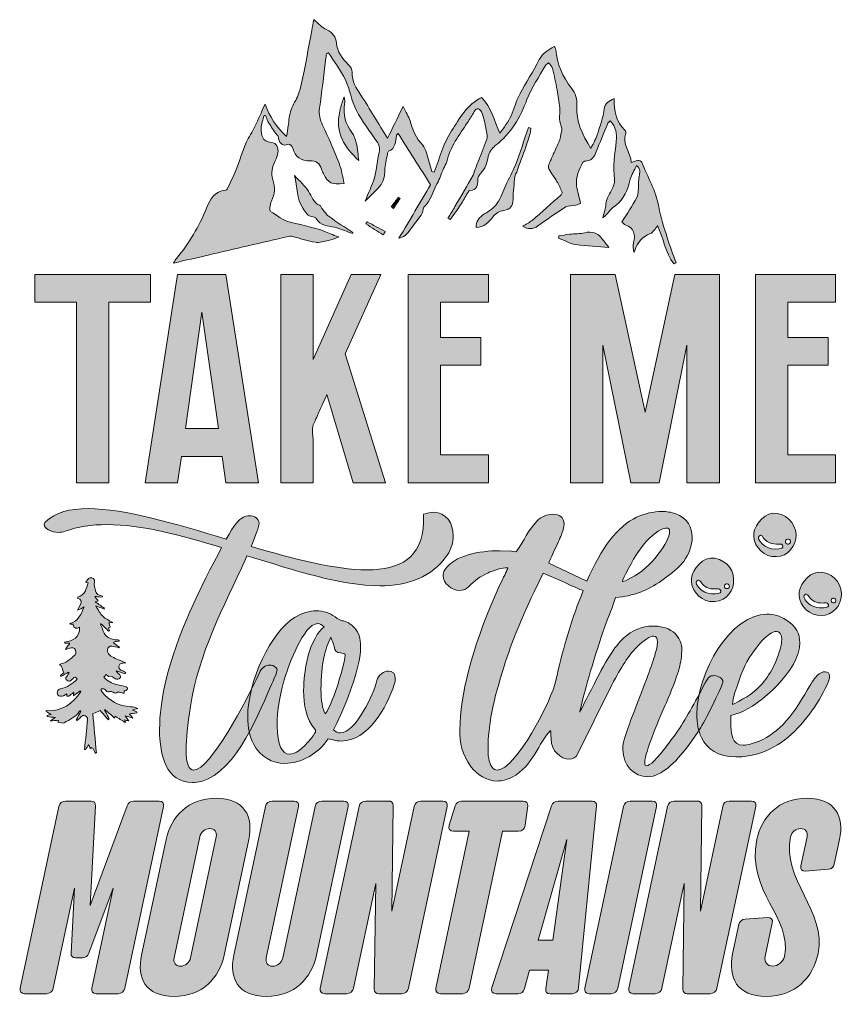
# Model space of a CAD drawing. Header units: inches. Extents: x 67 to 434, y -467 to -33.
import ezdxf

# ---------------------------------------------------------------- set-up
doc = ezdxf.new("R2010")
doc.units = ezdxf.units.IN
doc.header["$MEASUREMENT"] = 0
doc.layers.add('Layer 1', color=7, linetype='Continuous')

# ---------------------------------------------------------------- blocks, each defined once
blk = doc.blocks.new('block 3')
at = {"layer": 'Layer 1', "true_color": 0x0b0b0b}
h = blk.add_hatch(color=28, dxfattribs=at)
h.dxf.hatch_style = 2
edge = h.paths.add_edge_path()
edge.add_spline(control_points=[(67.67, -463.31), (67.67, -463.31), (84.91, -382.6), (84.91, -382.6), (85.15, -381.13), (86.37, -380.16), (87.84, -380.16), (87.84, -380.16), (99.21, -380.16), (99.21, -380.16), (100.44, -380.16), (101.17, -381.01), (101.17, -382.23), (101.17, -382.23), (98.72, -426.62), (98.72, -426.62), (98.72, -426.62), (115.23, -382.23), (115.23, -382.23), (115.6, -381.01), (116.82, -380.16), (118.04, -380.16), (118.04, -380.16), (129.42, -380.16), (129.42, -380.16), (130.88, -380.16), (131.62, -381.13), (131.37, -382.6), (131.37, -382.6), (114.13, -463.31), (114.13, -463.31), (113.89, -464.77), (112.66, -465.75), (111.2, -465.75), (111.2, -465.75), (101.41, -465.75), (101.41, -465.75), (99.95, -465.75), (99.21, -464.77), (99.46, -463.31), (99.46, -463.31), (109, -418.92), (109, -418.92), (109, -418.92), (98.24, -447.78), (98.24, -447.78), (97.75, -449), (96.65, -449.86), (95.42, -449.86), (95.42, -449.86), (92.24, -449.86), (92.24, -449.86), (91.02, -449.86), (90.17, -449), (90.29, -447.78), (90.29, -447.78), (91.88, -418.92), (91.88, -418.92), (91.88, -418.92), (82.34, -463.31), (82.34, -463.31), (82.09, -464.77), (80.87, -465.75), (79.4, -465.75), (79.4, -465.75), (69.62, -465.75), (69.62, -465.75), (68.16, -465.75), (67.42, -464.77), (67.67, -463.31)], knot_values=[0, 0, 0, 0, 1, 1, 1, 2, 2, 2, 3, 3, 3, 4, 4, 4, 5, 5, 5, 6, 6, 6, 7, 7, 7, 8, 8, 8, 9, 9, 9, 10, 10, 10, 11, 11, 11, 12, 12, 12, 13, 13, 13, 14, 14, 14, 15, 15, 15, 16, 16, 16, 17, 17, 17, 18, 18, 18, 19, 19, 19, 20, 20, 20, 21, 21, 21, 22, 22, 22, 23, 23, 23, 23], degree=3, periodic=1)
h = blk.add_hatch(color=28, dxfattribs=at)
h.dxf.hatch_style = 2
edge = h.paths.add_edge_path()
edge.add_spline(control_points=[(169.16, -397.28), (169.16, -397.28), (158.28, -448.63), (158.28, -448.63), (156.08, -458.78), (148.62, -466.97), (136.02, -466.97), (123.43, -466.97), (119.39, -458.78), (121.6, -448.63), (121.6, -448.63), (132.48, -397.28), (132.48, -397.28), (134.68, -387.13), (142.14, -378.93), (154.73, -378.93), (167.33, -378.93), (171.36, -387.13), (169.16, -397.28)], knot_values=[0, 0, 0, 0, 1, 1, 1, 2, 2, 2, 3, 3, 3, 4, 4, 4, 5, 5, 5, 6, 6, 6, 6], degree=3, periodic=1)
edge = h.paths.add_edge_path()
edge.add_spline(control_points=[(154.73, -396.05), (155.22, -393.97), (154, -392.38), (151.92, -392.38), (149.84, -392.38), (147.89, -393.97), (147.4, -396.05), (147.4, -396.05), (136.02, -449.86), (136.02, -449.86), (135.53, -451.93), (136.76, -453.52), (138.84, -453.52), (140.92, -453.52), (142.87, -451.93), (143.36, -449.86), (143.36, -449.86), (154.73, -396.05), (154.73, -396.05)], knot_values=[0, 0, 0, 0, 1, 1, 1, 2, 2, 2, 3, 3, 3, 4, 4, 4, 5, 5, 5, 6, 6, 6, 6], degree=3, periodic=1)
h = blk.add_hatch(color=28, dxfattribs=at)
h.dxf.hatch_style = 2
edge = h.paths.add_edge_path()
edge.add_spline(control_points=[(198.63, -382.6), (198.88, -381.13), (200.1, -380.16), (201.57, -380.16), (201.57, -380.16), (211.35, -380.16), (211.35, -380.16), (212.82, -380.16), (213.55, -381.13), (213.31, -382.6), (213.31, -382.6), (199.24, -448.63), (199.24, -448.63), (197.04, -458.78), (189.59, -466.97), (176.99, -466.97), (164.39, -466.97), (160.36, -458.78), (162.56, -448.63), (162.56, -448.63), (176.62, -382.6), (176.62, -382.6), (176.87, -381.13), (178.09, -380.16), (179.56, -380.16), (179.56, -380.16), (189.34, -380.16), (189.34, -380.16), (190.81, -380.16), (191.54, -381.13), (191.3, -382.6), (191.3, -382.6), (176.99, -449.86), (176.99, -449.86), (176.5, -451.93), (177.72, -453.52), (179.8, -453.52), (181.88, -453.52), (183.84, -451.93), (184.33, -449.86), (184.33, -449.86), (198.63, -382.6), (198.63, -382.6)], knot_values=[0, 0, 0, 0, 1, 1, 1, 2, 2, 2, 3, 3, 3, 4, 4, 4, 5, 5, 5, 6, 6, 6, 7, 7, 7, 8, 8, 8, 9, 9, 9, 10, 10, 10, 11, 11, 11, 12, 12, 12, 13, 13, 13, 14, 14, 14, 14], degree=3, periodic=1)
h = blk.add_hatch(color=28, dxfattribs=at)
h.dxf.hatch_style = 2
edge = h.paths.add_edge_path()
edge.add_spline(control_points=[(224.93, -463.79), (224.93, -463.79), (225.54, -416.84), (225.54, -416.84), (225.54, -416.84), (215.63, -463.31), (215.63, -463.31), (215.39, -464.77), (214.17, -465.75), (212.7, -465.75), (212.7, -465.75), (202.92, -465.75), (202.92, -465.75), (201.45, -465.75), (200.72, -464.77), (200.96, -463.31), (200.96, -463.31), (218.2, -382.6), (218.2, -382.6), (218.45, -381.13), (219.67, -380.16), (221.14, -380.16), (221.14, -380.16), (231.29, -380.16), (231.29, -380.16), (232.51, -380.16), (233.36, -380.89), (233.36, -382.11), (233.36, -382.11), (232.75, -429.07), (232.75, -429.07), (232.75, -429.07), (242.66, -382.6), (242.66, -382.6), (242.9, -381.13), (244.12, -380.16), (245.59, -380.16), (245.59, -380.16), (255.37, -380.16), (255.37, -380.16), (256.84, -380.16), (257.58, -381.13), (257.33, -382.6), (257.33, -382.6), (240.09, -463.31), (240.09, -463.31), (239.84, -464.77), (238.62, -465.75), (237.15, -465.75), (237.15, -465.75), (226.88, -465.75), (226.88, -465.75), (225.78, -465.75), (224.93, -465.02), (224.93, -463.79)], knot_values=[0, 0, 0, 0, 1, 1, 1, 2, 2, 2, 3, 3, 3, 4, 4, 4, 5, 5, 5, 6, 6, 6, 7, 7, 7, 8, 8, 8, 9, 9, 9, 10, 10, 10, 11, 11, 11, 12, 12, 12, 13, 13, 13, 14, 14, 14, 15, 15, 15, 16, 16, 16, 17, 17, 17, 18, 18, 18, 18], degree=3, periodic=1)
h = blk.add_hatch(color=28, dxfattribs=at)
h.dxf.hatch_style = 2
edge = h.paths.add_edge_path()
edge.add_spline(control_points=[(252.32, -463.31), (252.32, -463.31), (267.11, -393.61), (267.11, -393.61), (267.11, -393.61), (260.02, -393.61), (260.02, -393.61), (258.43, -393.61), (257.7, -392.51), (258.19, -390.92), (258.19, -390.92), (260.76, -382.36), (260.76, -382.36), (261.25, -381.01), (262.35, -380.16), (263.69, -380.16), (263.69, -380.16), (291.08, -380.16), (291.08, -380.16), (292.43, -380.16), (293.16, -381.01), (293.04, -382.36), (293.04, -382.36), (291.94, -390.92), (291.94, -390.92), (291.81, -392.51), (290.59, -393.61), (289, -393.61), (289, -393.61), (281.79, -393.61), (281.79, -393.61), (281.79, -393.61), (266.99, -463.31), (266.99, -463.31), (266.75, -464.77), (265.53, -465.75), (264.06, -465.75), (264.06, -465.75), (254.27, -465.75), (254.27, -465.75), (252.81, -465.75), (252.07, -464.77), (252.32, -463.31)], knot_values=[0, 0, 0, 0, 1, 1, 1, 2, 2, 2, 3, 3, 3, 4, 4, 4, 5, 5, 5, 6, 6, 6, 7, 7, 7, 8, 8, 8, 9, 9, 9, 10, 10, 10, 11, 11, 11, 12, 12, 12, 13, 13, 13, 14, 14, 14, 14], degree=3, periodic=1)
h = blk.add_hatch(color=28, dxfattribs=at)
h.dxf.hatch_style = 2
edge = h.paths.add_edge_path()
edge.add_spline(control_points=[(306.49, -380.16), (306.49, -380.16), (321.65, -380.16), (321.65, -380.16), (323, -380.16), (323.73, -381.01), (323.61, -382.36), (323.61, -382.36), (315.66, -463.06), (315.66, -463.06), (315.54, -464.65), (314.32, -465.75), (312.73, -465.75), (312.73, -465.75), (303.07, -465.75), (303.07, -465.75), (301.6, -465.75), (300.87, -464.9), (301.11, -463.43), (301.11, -463.43), (302.21, -455.36), (302.21, -455.36), (302.21, -455.36), (293.9, -455.36), (293.9, -455.36), (293.9, -455.36), (291.57, -463.43), (291.57, -463.43), (291.21, -464.9), (290.1, -465.75), (288.64, -465.75), (288.64, -465.75), (278.98, -465.75), (278.98, -465.75), (277.39, -465.75), (276.66, -464.65), (277.14, -463.06), (277.14, -463.06), (303.56, -382.36), (303.56, -382.36), (304.05, -381.01), (305.15, -380.16), (306.49, -380.16)], knot_values=[0, 0, 0, 0, 1, 1, 1, 2, 2, 2, 3, 3, 3, 4, 4, 4, 5, 5, 5, 6, 6, 6, 7, 7, 7, 8, 8, 8, 9, 9, 9, 10, 10, 10, 11, 11, 11, 12, 12, 12, 13, 13, 13, 14, 14, 14, 14], degree=3, periodic=1)
h.paths.add_polyline_path([(304.17, -441.91), (310.4, -397.28), (297.69, -441.91)])
h = blk.add_hatch(color=28, dxfattribs=at)
h.dxf.hatch_style = 2
edge = h.paths.add_edge_path()
edge.add_spline(control_points=[(318.36, -463.31), (318.36, -463.31), (335.6, -382.6), (335.6, -382.6), (335.84, -381.13), (337.06, -380.16), (338.53, -380.16), (338.53, -380.16), (348.31, -380.16), (348.31, -380.16), (349.78, -380.16), (350.51, -381.13), (350.27, -382.6), (350.27, -382.6), (333.03, -463.31), (333.03, -463.31), (332.78, -464.77), (331.56, -465.75), (330.09, -465.75), (330.09, -465.75), (320.31, -465.75), (320.31, -465.75), (318.85, -465.75), (318.11, -464.77), (318.36, -463.31)], knot_values=[0, 0, 0, 0, 1, 1, 1, 2, 2, 2, 3, 3, 3, 4, 4, 4, 5, 5, 5, 6, 6, 6, 7, 7, 7, 8, 8, 8, 8], degree=3, periodic=1)
h = blk.add_hatch(color=28, dxfattribs=at)
h.dxf.hatch_style = 2
edge = h.paths.add_edge_path()
edge.add_spline(control_points=[(361.89, -463.79), (361.89, -463.79), (362.5, -416.84), (362.5, -416.84), (362.5, -416.84), (352.59, -463.31), (352.59, -463.31), (352.35, -464.77), (351.13, -465.75), (349.66, -465.75), (349.66, -465.75), (339.88, -465.75), (339.88, -465.75), (338.41, -465.75), (337.67, -464.77), (337.92, -463.31), (337.92, -463.31), (355.16, -382.6), (355.16, -382.6), (355.41, -381.13), (356.63, -380.16), (358.1, -380.16), (358.1, -380.16), (368.25, -380.16), (368.25, -380.16), (369.47, -380.16), (370.32, -380.89), (370.32, -382.11), (370.32, -382.11), (369.71, -429.07), (369.71, -429.07), (369.71, -429.07), (379.62, -382.6), (379.62, -382.6), (379.86, -381.13), (381.08, -380.16), (382.55, -380.16), (382.55, -380.16), (392.33, -380.16), (392.33, -380.16), (393.8, -380.16), (394.54, -381.13), (394.29, -382.6), (394.29, -382.6), (377.05, -463.31), (377.05, -463.31), (376.8, -464.77), (375.58, -465.75), (374.11, -465.75), (374.11, -465.75), (363.84, -465.75), (363.84, -465.75), (362.74, -465.75), (361.89, -465.02), (361.89, -463.79)], knot_values=[0, 0, 0, 0, 1, 1, 1, 2, 2, 2, 3, 3, 3, 4, 4, 4, 5, 5, 5, 6, 6, 6, 7, 7, 7, 8, 8, 8, 9, 9, 9, 10, 10, 10, 11, 11, 11, 12, 12, 12, 13, 13, 13, 14, 14, 14, 15, 15, 15, 16, 16, 16, 17, 17, 17, 18, 18, 18, 18], degree=3, periodic=1)
h = blk.add_hatch(color=28, dxfattribs=at)
h.dxf.hatch_style = 2
edge = h.paths.add_edge_path()
edge.add_spline(control_points=[(431.47, -397.28), (431.47, -397.28), (429.14, -408.16), (429.14, -408.16), (428.9, -409.5), (427.8, -410.48), (426.45, -410.48), (426.45, -410.48), (416.43, -411.34), (416.43, -411.34), (414.84, -411.46), (413.98, -410.48), (414.35, -408.89), (414.35, -408.89), (417.04, -396.05), (417.04, -396.05), (417.53, -393.97), (416.3, -392.38), (414.23, -392.38), (412.15, -392.38), (410.19, -393.97), (409.7, -396.05), (405.67, -414.88), (425.96, -428.94), (421.93, -448.02), (419.73, -458.54), (411.9, -466.97), (398.94, -466.97), (385.98, -466.97), (381.82, -458.54), (384.02, -448.02), (384.02, -448.02), (386.71, -435.06), (386.71, -435.06), (387.08, -433.72), (388.18, -432.74), (389.52, -432.61), (389.52, -432.61), (399.43, -431.88), (399.43, -431.88), (401.14, -431.76), (402, -432.74), (401.63, -434.33), (401.63, -434.33), (398.45, -449.24), (398.45, -449.24), (397.96, -451.57), (399.43, -453.52), (401.75, -453.52), (404.08, -453.52), (406.52, -451.57), (407.01, -449.24), (410.68, -431.64), (389.89, -420.51), (394.78, -397.28), (396.98, -387.13), (404.44, -378.93), (417.04, -378.93), (429.63, -378.93), (433.67, -387.13), (431.47, -397.28)], knot_values=[0, 0, 0, 0, 1, 1, 1, 2, 2, 2, 3, 3, 3, 4, 4, 4, 5, 5, 5, 6, 6, 6, 7, 7, 7, 8, 8, 8, 9, 9, 9, 10, 10, 10, 11, 11, 11, 12, 12, 12, 13, 13, 13, 14, 14, 14, 15, 15, 15, 16, 16, 16, 17, 17, 17, 18, 18, 18, 19, 19, 19, 20, 20, 20, 20], degree=3, periodic=1)
at = {"layer": 'Layer 1', "lineweight": 0}
blk.add_lwpolyline([(304.17, -441.91), (310.4, -397.28), (297.69, -441.91), (304.17, -441.91)], dxfattribs=at)
for points, knots in [([(67.67, -463.31), (67.67, -463.31), (84.91, -382.6), (84.91, -382.6), (85.15, -381.13), (86.37, -380.16), (87.84, -380.16), (87.84, -380.16), (99.21, -380.16), (99.21, -380.16), (100.44, -380.16), (101.17, -381.01), (101.17, -382.23), (101.17, -382.23), (98.72, -426.62), (98.72, -426.62), (98.72, -426.62), (115.23, -382.23), (115.23, -382.23), (115.6, -381.01), (116.82, -380.16), (118.04, -380.16), (118.04, -380.16), (129.42, -380.16), (129.42, -380.16), (130.88, -380.16), (131.62, -381.13), (131.37, -382.6), (131.37, -382.6), (114.13, -463.31), (114.13, -463.31), (113.89, -464.77), (112.66, -465.75), (111.2, -465.75), (111.2, -465.75), (101.41, -465.75), (101.41, -465.75), (99.95, -465.75), (99.21, -464.77), (99.46, -463.31), (99.46, -463.31), (109, -418.92), (109, -418.92), (109, -418.92), (98.24, -447.78), (98.24, -447.78), (97.75, -449), (96.65, -449.86), (95.42, -449.86), (95.42, -449.86), (92.24, -449.86), (92.24, -449.86), (91.02, -449.86), (90.17, -449), (90.29, -447.78), (90.29, -447.78), (91.88, -418.92), (91.88, -418.92), (91.88, -418.92), (82.34, -463.31), (82.34, -463.31), (82.09, -464.77), (80.87, -465.75), (79.4, -465.75), (79.4, -465.75), (69.62, -465.75), (69.62, -465.75), (68.16, -465.75), (67.42, -464.77), (67.67, -463.31)], [0, 0, 0, 0, 1, 1, 1, 2, 2, 2, 3, 3, 3, 4, 4, 4, 5, 5, 5, 6, 6, 6, 7, 7, 7, 8, 8, 8, 9, 9, 9, 10, 10, 10, 11, 11, 11, 12, 12, 12, 13, 13, 13, 14, 14, 14, 15, 15, 15, 16, 16, 16, 17, 17, 17, 18, 18, 18, 19, 19, 19, 20, 20, 20, 21, 21, 21, 22, 22, 22, 23, 23, 23, 23]), ([(169.16, -397.28), (169.16, -397.28), (158.28, -448.63), (158.28, -448.63), (156.08, -458.78), (148.62, -466.97), (136.02, -466.97), (123.43, -466.97), (119.39, -458.78), (121.6, -448.63), (121.6, -448.63), (132.48, -397.28), (132.48, -397.28), (134.68, -387.13), (142.14, -378.93), (154.73, -378.93), (167.33, -378.93), (171.36, -387.13), (169.16, -397.28)], [0, 0, 0, 0, 1, 1, 1, 2, 2, 2, 3, 3, 3, 4, 4, 4, 5, 5, 5, 6, 6, 6, 6]), ([(198.63, -382.6), (198.88, -381.13), (200.1, -380.16), (201.57, -380.16), (201.57, -380.16), (211.35, -380.16), (211.35, -380.16), (212.82, -380.16), (213.55, -381.13), (213.31, -382.6), (213.31, -382.6), (199.24, -448.63), (199.24, -448.63), (197.04, -458.78), (189.59, -466.97), (176.99, -466.97), (164.39, -466.97), (160.36, -458.78), (162.56, -448.63), (162.56, -448.63), (176.62, -382.6), (176.62, -382.6), (176.87, -381.13), (178.09, -380.16), (179.56, -380.16), (179.56, -380.16), (189.34, -380.16), (189.34, -380.16), (190.81, -380.16), (191.54, -381.13), (191.3, -382.6), (191.3, -382.6), (176.99, -449.86), (176.99, -449.86), (176.5, -451.93), (177.72, -453.52), (179.8, -453.52), (181.88, -453.52), (183.84, -451.93), (184.33, -449.86), (184.33, -449.86), (198.63, -382.6), (198.63, -382.6)], [0, 0, 0, 0, 1, 1, 1, 2, 2, 2, 3, 3, 3, 4, 4, 4, 5, 5, 5, 6, 6, 6, 7, 7, 7, 8, 8, 8, 9, 9, 9, 10, 10, 10, 11, 11, 11, 12, 12, 12, 13, 13, 13, 14, 14, 14, 14]), ([(224.93, -463.79), (224.93, -463.79), (225.54, -416.84), (225.54, -416.84), (225.54, -416.84), (215.63, -463.31), (215.63, -463.31), (215.39, -464.77), (214.17, -465.75), (212.7, -465.75), (212.7, -465.75), (202.92, -465.75), (202.92, -465.75), (201.45, -465.75), (200.72, -464.77), (200.96, -463.31), (200.96, -463.31), (218.2, -382.6), (218.2, -382.6), (218.45, -381.13), (219.67, -380.16), (221.14, -380.16), (221.14, -380.16), (231.29, -380.16), (231.29, -380.16), (232.51, -380.16), (233.36, -380.89), (233.36, -382.11), (233.36, -382.11), (232.75, -429.07), (232.75, -429.07), (232.75, -429.07), (242.66, -382.6), (242.66, -382.6), (242.9, -381.13), (244.12, -380.16), (245.59, -380.16), (245.59, -380.16), (255.37, -380.16), (255.37, -380.16), (256.84, -380.16), (257.58, -381.13), (257.33, -382.6), (257.33, -382.6), (240.09, -463.31), (240.09, -463.31), (239.84, -464.77), (238.62, -465.75), (237.15, -465.75), (237.15, -465.75), (226.88, -465.75), (226.88, -465.75), (225.78, -465.75), (224.93, -465.02), (224.93, -463.79)], [0, 0, 0, 0, 1, 1, 1, 2, 2, 2, 3, 3, 3, 4, 4, 4, 5, 5, 5, 6, 6, 6, 7, 7, 7, 8, 8, 8, 9, 9, 9, 10, 10, 10, 11, 11, 11, 12, 12, 12, 13, 13, 13, 14, 14, 14, 15, 15, 15, 16, 16, 16, 17, 17, 17, 18, 18, 18, 18]), ([(252.32, -463.31), (252.32, -463.31), (267.11, -393.61), (267.11, -393.61), (267.11, -393.61), (260.02, -393.61), (260.02, -393.61), (258.43, -393.61), (257.7, -392.51), (258.19, -390.92), (258.19, -390.92), (260.76, -382.36), (260.76, -382.36), (261.25, -381.01), (262.35, -380.16), (263.69, -380.16), (263.69, -380.16), (291.08, -380.16), (291.08, -380.16), (292.43, -380.16), (293.16, -381.01), (293.04, -382.36), (293.04, -382.36), (291.94, -390.92), (291.94, -390.92), (291.81, -392.51), (290.59, -393.61), (289, -393.61), (289, -393.61), (281.79, -393.61), (281.79, -393.61), (281.79, -393.61), (266.99, -463.31), (266.99, -463.31), (266.75, -464.77), (265.53, -465.75), (264.06, -465.75), (264.06, -465.75), (254.27, -465.75), (254.27, -465.75), (252.81, -465.75), (252.07, -464.77), (252.32, -463.31)], [0, 0, 0, 0, 1, 1, 1, 2, 2, 2, 3, 3, 3, 4, 4, 4, 5, 5, 5, 6, 6, 6, 7, 7, 7, 8, 8, 8, 9, 9, 9, 10, 10, 10, 11, 11, 11, 12, 12, 12, 13, 13, 13, 14, 14, 14, 14]), ([(306.49, -380.16), (306.49, -380.16), (321.65, -380.16), (321.65, -380.16), (323, -380.16), (323.73, -381.01), (323.61, -382.36), (323.61, -382.36), (315.66, -463.06), (315.66, -463.06), (315.54, -464.65), (314.32, -465.75), (312.73, -465.75), (312.73, -465.75), (303.07, -465.75), (303.07, -465.75), (301.6, -465.75), (300.87, -464.9), (301.11, -463.43), (301.11, -463.43), (302.21, -455.36), (302.21, -455.36), (302.21, -455.36), (293.9, -455.36), (293.9, -455.36), (293.9, -455.36), (291.57, -463.43), (291.57, -463.43), (291.21, -464.9), (290.1, -465.75), (288.64, -465.75), (288.64, -465.75), (278.98, -465.75), (278.98, -465.75), (277.39, -465.75), (276.66, -464.65), (277.14, -463.06), (277.14, -463.06), (303.56, -382.36), (303.56, -382.36), (304.05, -381.01), (305.15, -380.16), (306.49, -380.16)], [0, 0, 0, 0, 1, 1, 1, 2, 2, 2, 3, 3, 3, 4, 4, 4, 5, 5, 5, 6, 6, 6, 7, 7, 7, 8, 8, 8, 9, 9, 9, 10, 10, 10, 11, 11, 11, 12, 12, 12, 13, 13, 13, 14, 14, 14, 14]), ([(318.36, -463.31), (318.36, -463.31), (335.6, -382.6), (335.6, -382.6), (335.84, -381.13), (337.06, -380.16), (338.53, -380.16), (338.53, -380.16), (348.31, -380.16), (348.31, -380.16), (349.78, -380.16), (350.51, -381.13), (350.27, -382.6), (350.27, -382.6), (333.03, -463.31), (333.03, -463.31), (332.78, -464.77), (331.56, -465.75), (330.09, -465.75), (330.09, -465.75), (320.31, -465.75), (320.31, -465.75), (318.85, -465.75), (318.11, -464.77), (318.36, -463.31)], [0, 0, 0, 0, 1, 1, 1, 2, 2, 2, 3, 3, 3, 4, 4, 4, 5, 5, 5, 6, 6, 6, 7, 7, 7, 8, 8, 8, 8]), ([(361.89, -463.79), (361.89, -463.79), (362.5, -416.84), (362.5, -416.84), (362.5, -416.84), (352.59, -463.31), (352.59, -463.31), (352.35, -464.77), (351.13, -465.75), (349.66, -465.75), (349.66, -465.75), (339.88, -465.75), (339.88, -465.75), (338.41, -465.75), (337.67, -464.77), (337.92, -463.31), (337.92, -463.31), (355.16, -382.6), (355.16, -382.6), (355.41, -381.13), (356.63, -380.16), (358.1, -380.16), (358.1, -380.16), (368.25, -380.16), (368.25, -380.16), (369.47, -380.16), (370.32, -380.89), (370.32, -382.11), (370.32, -382.11), (369.71, -429.07), (369.71, -429.07), (369.71, -429.07), (379.62, -382.6), (379.62, -382.6), (379.86, -381.13), (381.08, -380.16), (382.55, -380.16), (382.55, -380.16), (392.33, -380.16), (392.33, -380.16), (393.8, -380.16), (394.54, -381.13), (394.29, -382.6), (394.29, -382.6), (377.05, -463.31), (377.05, -463.31), (376.8, -464.77), (375.58, -465.75), (374.11, -465.75), (374.11, -465.75), (363.84, -465.75), (363.84, -465.75), (362.74, -465.75), (361.89, -465.02), (361.89, -463.79)], [0, 0, 0, 0, 1, 1, 1, 2, 2, 2, 3, 3, 3, 4, 4, 4, 5, 5, 5, 6, 6, 6, 7, 7, 7, 8, 8, 8, 9, 9, 9, 10, 10, 10, 11, 11, 11, 12, 12, 12, 13, 13, 13, 14, 14, 14, 15, 15, 15, 16, 16, 16, 17, 17, 17, 18, 18, 18, 18]), ([(431.47, -397.28), (431.47, -397.28), (429.14, -408.16), (429.14, -408.16), (428.9, -409.5), (427.8, -410.48), (426.45, -410.48), (426.45, -410.48), (416.43, -411.34), (416.43, -411.34), (414.84, -411.46), (413.98, -410.48), (414.35, -408.89), (414.35, -408.89), (417.04, -396.05), (417.04, -396.05), (417.53, -393.97), (416.3, -392.38), (414.23, -392.38), (412.15, -392.38), (410.19, -393.97), (409.7, -396.05), (405.67, -414.88), (425.96, -428.94), (421.93, -448.02), (419.73, -458.54), (411.9, -466.97), (398.94, -466.97), (385.98, -466.97), (381.82, -458.54), (384.02, -448.02), (384.02, -448.02), (386.71, -435.06), (386.71, -435.06), (387.08, -433.72), (388.18, -432.74), (389.52, -432.61), (389.52, -432.61), (399.43, -431.88), (399.43, -431.88), (401.14, -431.76), (402, -432.74), (401.63, -434.33), (401.63, -434.33), (398.45, -449.24), (398.45, -449.24), (397.96, -451.57), (399.43, -453.52), (401.75, -453.52), (404.08, -453.52), (406.52, -451.57), (407.01, -449.24), (410.68, -431.64), (389.89, -420.51), (394.78, -397.28), (396.98, -387.13), (404.44, -378.93), (417.04, -378.93), (429.63, -378.93), (433.67, -387.13), (431.47, -397.28)], [0, 0, 0, 0, 1, 1, 1, 2, 2, 2, 3, 3, 3, 4, 4, 4, 5, 5, 5, 6, 6, 6, 7, 7, 7, 8, 8, 8, 9, 9, 9, 10, 10, 10, 11, 11, 11, 12, 12, 12, 13, 13, 13, 14, 14, 14, 15, 15, 15, 16, 16, 16, 17, 17, 17, 18, 18, 18, 19, 19, 19, 20, 20, 20, 20]), ([(154.73, -396.05), (155.22, -393.97), (154, -392.38), (151.92, -392.38), (149.84, -392.38), (147.89, -393.97), (147.4, -396.05), (147.4, -396.05), (136.02, -449.86), (136.02, -449.86), (135.53, -451.93), (136.76, -453.52), (138.84, -453.52), (140.92, -453.52), (142.87, -451.93), (143.36, -449.86), (143.36, -449.86), (154.73, -396.05), (154.73, -396.05)], [0, 0, 0, 0, 1, 1, 1, 2, 2, 2, 3, 3, 3, 4, 4, 4, 5, 5, 5, 6, 6, 6, 6])]:
    blk.add_open_spline(points, degree=3, knots=knots, dxfattribs=at)
blk = doc.blocks.new('block 4')
at = {"layer": 'Layer 1', "true_color": 0x0b0b0b}
h = blk.add_hatch(color=28, dxfattribs=at)
h.dxf.hatch_style = 2
h.paths.add_polyline_path([(92.72, -158.51), (74.23, -158.51), (74.23, -146.23), (125.59, -146.23), (125.59, -158.51), (107.11, -158.51), (107.11, -238.77), (92.72, -238.77)])
h = blk.add_hatch(color=28, dxfattribs=at)
h.dxf.hatch_style = 2
h.paths.add_polyline_path([(137.6, -146.23), (158.99, -146.23), (173.51, -238.77), (158.99, -238.77), (157.4, -227.16), (139.32, -227.16), (137.6, -238.77), (123.21, -238.77)])
h.paths.add_polyline_path([(155.69, -214.75), (148.3, -163), (141.03, -214.75)])
h = blk.add_hatch(color=28, dxfattribs=at)
h.dxf.hatch_style = 2
edge = h.paths.add_edge_path()
edge.add_spline(control_points=[(183.41, -146.23), (183.41, -146.23), (197.8, -146.23), (197.8, -146.23), (197.8, -146.23), (197.8, -183.99), (197.8, -183.99), (197.8, -183.99), (214.7, -146.23), (214.7, -146.23), (214.7, -146.23), (227.9, -146.23), (227.9, -146.23), (227.9, -146.23), (212.06, -181.48), (212.06, -181.48), (212.06, -181.48), (229.88, -238.77), (229.88, -238.77), (229.88, -238.77), (215.49, -238.77), (215.49, -238.77), (215.49, -238.77), (203.87, -199.57), (203.87, -199.57), (203.69, -200.01), (203.28, -200.95), (202.62, -202.4), (201.96, -203.86), (201.28, -205.35), (200.57, -206.89), (199.87, -208.43), (198.94, -210.48), (197.8, -213.03), (197.62, -213.82), (197.54, -214.53), (197.54, -215.14), (197.54, -215.76), (197.54, -216.38), (197.54, -216.99), (197.62, -217.7), (197.69, -218.38), (197.73, -219.04), (197.78, -219.7), (197.8, -220.42), (197.8, -221.22), (197.8, -221.22), (197.8, -238.77), (197.8, -238.77), (197.8, -238.77), (183.41, -238.77), (183.41, -238.77), (183.41, -238.77), (183.41, -146.23), (183.41, -146.23)], knot_values=[0, 0, 0, 0, 1, 1, 1, 2, 2, 2, 3, 3, 3, 4, 4, 4, 5, 5, 5, 6, 6, 6, 7, 7, 7, 8, 8, 8, 9, 9, 9, 10, 10, 10, 11, 11, 11, 12, 12, 12, 13, 13, 13, 14, 14, 14, 15, 15, 15, 16, 16, 16, 17, 17, 17, 18, 18, 18, 18], degree=3, periodic=1)
h = blk.add_hatch(color=28, dxfattribs=at)
h.dxf.hatch_style = 2
h.paths.add_polyline_path([(239.91, -146.23), (275.56, -146.23), (275.56, -158.51), (254.3, -158.51), (254.3, -174.22), (272.26, -174.22), (272.26, -186.5), (254.3, -186.5), (254.3, -226.36), (275.56, -226.36), (275.56, -238.77), (239.91, -238.77)])
h = blk.add_hatch(color=28, dxfattribs=at)
h.dxf.hatch_style = 2
h.paths.add_polyline_path([(311.99, -146.23), (331.8, -146.23), (345.13, -207.49), (358.33, -146.23), (378.14, -146.23), (378.14, -238.77), (363.74, -238.77), (363.74, -177.65), (351.47, -238.77), (338.79, -238.77), (326.38, -177.65), (326.38, -238.77), (311.99, -238.77)])
h = blk.add_hatch(color=28, dxfattribs=at)
h.dxf.hatch_style = 2
h.paths.add_polyline_path([(394.11, -146.23), (429.75, -146.23), (429.75, -158.51), (408.5, -158.51), (408.5, -174.22), (426.45, -174.22), (426.45, -186.5), (408.5, -186.5), (408.5, -226.36), (429.75, -226.36), (429.75, -238.77), (394.11, -238.77)])
at = {"layer": 'Layer 1', "lineweight": 0}
for points in [[(92.72, -158.51), (74.23, -158.51), (74.23, -146.23), (125.59, -146.23), (125.59, -158.51), (107.11, -158.51), (107.11, -238.77), (92.72, -238.77), (92.72, -158.51)], [(137.6, -146.23), (158.99, -146.23), (173.51, -238.77), (158.99, -238.77), (157.4, -227.16), (139.32, -227.16), (137.6, -238.77), (123.21, -238.77), (137.6, -146.23)], [(239.91, -146.23), (275.56, -146.23), (275.56, -158.51), (254.3, -158.51), (254.3, -174.22), (272.26, -174.22), (272.26, -186.5), (254.3, -186.5), (254.3, -226.36), (275.56, -226.36), (275.56, -238.77), (239.91, -238.77), (239.91, -146.23)], [(311.99, -146.23), (331.8, -146.23), (345.13, -207.49), (358.33, -146.23), (378.14, -146.23), (378.14, -238.77), (363.74, -238.77), (363.74, -177.65), (351.47, -238.77), (338.79, -238.77), (326.38, -177.65), (326.38, -238.77), (311.99, -238.77), (311.99, -146.23)], [(394.11, -146.23), (429.75, -146.23), (429.75, -158.51), (408.5, -158.51), (408.5, -174.22), (426.45, -174.22), (426.45, -186.5), (408.5, -186.5), (408.5, -226.36), (429.75, -226.36), (429.75, -238.77), (394.11, -238.77), (394.11, -146.23)], [(155.69, -214.75), (148.3, -163), (141.03, -214.75), (155.69, -214.75)]]:
    blk.add_lwpolyline(points, dxfattribs=at)
blk.add_open_spline([(183.41, -146.23), (183.41, -146.23), (197.8, -146.23), (197.8, -146.23), (197.8, -146.23), (197.8, -183.99), (197.8, -183.99), (197.8, -183.99), (214.7, -146.23), (214.7, -146.23), (214.7, -146.23), (227.9, -146.23), (227.9, -146.23), (227.9, -146.23), (212.06, -181.48), (212.06, -181.48), (212.06, -181.48), (229.88, -238.77), (229.88, -238.77), (229.88, -238.77), (215.49, -238.77), (215.49, -238.77), (215.49, -238.77), (203.87, -199.57), (203.87, -199.57), (203.69, -200.01), (203.28, -200.95), (202.62, -202.4), (201.96, -203.86), (201.28, -205.35), (200.57, -206.89), (199.87, -208.43), (198.94, -210.48), (197.8, -213.03), (197.62, -213.82), (197.54, -214.53), (197.54, -215.14), (197.54, -215.76), (197.54, -216.38), (197.54, -216.99), (197.62, -217.7), (197.69, -218.38), (197.73, -219.04), (197.78, -219.7), (197.8, -220.42), (197.8, -221.22), (197.8, -221.22), (197.8, -238.77), (197.8, -238.77), (197.8, -238.77), (183.41, -238.77), (183.41, -238.77), (183.41, -238.77), (183.41, -146.23), (183.41, -146.23)], degree=3, knots=[0, 0, 0, 0, 1, 1, 1, 2, 2, 2, 3, 3, 3, 4, 4, 4, 5, 5, 5, 6, 6, 6, 7, 7, 7, 8, 8, 8, 9, 9, 9, 10, 10, 10, 11, 11, 11, 12, 12, 12, 13, 13, 13, 14, 14, 14, 15, 15, 15, 16, 16, 16, 17, 17, 17, 18, 18, 18, 18], dxfattribs=at)
blk = doc.blocks.new('block 6')
at = {"layer": 'Layer 1', "true_color": 0x0b0b0b}
h = blk.add_hatch(color=28, dxfattribs=at)
h.dxf.hatch_style = 2
edge = h.paths.add_edge_path()
edge.add_spline(control_points=[(307.27, -86.51), (306.09, -89.13), (305.24, -90.99), (304.41, -92.85), (303.73, -94.38), (303.01, -95.89), (302.44, -97.46), (302.23, -98.02), (302.17, -98.85), (302.44, -99.33), (303.56, -101.29), (304.91, -103.11), (306.04, -105.06), (306.9, -106.55), (307.61, -108.12), (308.28, -109.7), (308.41, -110), (308.16, -110.66), (307.87, -110.91), (303.59, -114.72), (299.32, -118.54), (294.95, -122.24), (293.74, -123.26), (292.23, -123.92), (290.72, -124.83), (293.11, -126.38), (295.67, -126.08), (297.41, -124.81), (301.51, -121.83), (305.7, -118.94), (310.01, -116.26), (311.15, -115.55), (312.85, -115.76), (314.27, -115.45), (315.21, -115.24), (316.11, -114.86), (316.54, -114.72), (315.87, -111.87), (315.1, -109.39), (314.74, -106.85), (314.21, -103.05), (315.94, -99.73), (317.53, -96.45), (317.74, -96.02), (318.78, -95.91), (319.46, -95.8), (321.72, -95.4), (322.7, -93.84), (323.45, -91.86), (325.05, -87.7), (326.77, -83.58), (328.48, -79.46), (328.67, -78.99), (329.11, -78.62), (329.6, -77.99), (332.24, -80.67), (332.8, -83.89), (332.38, -87.12), (331.64, -92.76), (330.9, -98.34), (331.6, -104.06), (331.79, -105.59), (331.05, -107.41), (330.26, -108.83), (329, -111.06), (327.76, -113.16), (327.66, -115.87), (327.59, -117.6), (326.84, -119.31), (326.37, -121.12), (326.66, -120.9), (327.12, -120.61), (327.48, -120.23), (328.94, -118.73), (330.15, -116.88), (331.83, -115.73), (336.03, -112.83), (337.36, -108.5), (338.6, -103.96), (339.16, -101.89), (340.34, -100), (341.3, -97.9), (343.45, -99.45), (342.78, -101.07), (342.5, -102.78), (342.17, -104.77), (342.29, -106.83), (342.13, -108.85), (342.04, -109.96), (342.07, -111.22), (341.54, -112.13), (339.44, -115.74), (337.14, -119.24), (334.85, -122.88), (335.42, -123.41), (335.8, -124.03), (336.33, -124.21), (340.41, -125.61), (340.89, -128.55), (340.05, -132.24), (339.75, -133.53), (339.84, -134.91), (340.17, -136.4), (340.33, -136.15), (340.55, -135.91), (340.64, -135.63), (341.75, -132.07), (343.81, -129.54), (347.46, -128.12), (348.79, -127.6), (349.63, -125.8), (350.72, -124.55), (353.27, -130.19), (354.09, -136.56), (357.92, -141.49), (358.25, -141.34), (358.58, -141.19), (358.91, -141.05), (357.59, -137.34), (356.15, -133.67), (354.98, -129.91), (353.58, -125.4), (351.99, -120.88), (351.21, -116.25), (350.01, -109.09), (346.24, -103), (343.72, -96.4), (343.55, -95.95), (342.49, -95.57), (341.87, -95.61), (341.01, -95.67), (340.18, -96.15), (339.03, -96.56), (338.7, -92.03), (334.8, -88.36), (336.55, -83.46), (336.68, -83.11), (336.5, -82.46), (336.22, -82.2), (332.23, -78.47), (331.39, -73.62), (331.44, -68.06), (329.01, -69.23), (327.28, -70.18), (326.99, -72.97), (326.74, -75.43), (325.92, -77.84), (325.2, -80.24), (324.55, -82.41), (323.74, -84.55), (322.9, -86.66), (322.45, -87.78), (321.78, -88.82), (321.01, -90.29), (317.41, -84.08), (314.3, -78.33), (314.87, -71.4), (315.11, -68.43), (314.35, -65.79), (312.5, -63.48), (308.45, -58.44), (306.07, -52.73), (305.47, -46.28), (305.44, -45.88), (305.1, -45.52), (304.79, -44.94), (302.18, -46.62), (299.68, -47.91), (298.19, -50.84), (295.51, -56.08), (292.21, -61.01), (289.49, -66.23), (287.9, -69.27), (287.1, -72.72), (285.62, -75.83), (284.35, -78.5), (282.63, -80.95), (280.63, -83.48), (278.08, -77.96), (277.03, -71.91), (272.53, -67.65), (266.05, -70.66), (262.83, -76.98), (259.24, -82.43), (255.65, -87.88), (253.97, -94.59), (251.45, -100.75), (251.14, -100.7), (250.83, -100.65), (250.53, -100.6), (249.73, -97.79), (248.99, -94.96), (248.1, -92.18), (247.72, -91), (247.24, -89.69), (246.41, -88.83), (243.46, -85.77), (241.9, -82.12), (240.8, -78.09), (240.23, -76.01), (238.91, -74.14), (237.69, -71.7), (235.11, -76.98), (232.86, -81.56), (230.79, -85.78), (226.79, -79.27), (223.04, -72.88), (219, -66.68), (216.92, -63.51), (214.9, -60.53), (215.14, -56.46), (215.21, -55.33), (214.24, -53.91), (213.35, -53.01), (210.68, -50.3), (208.5, -47.46), (208.12, -43.46), (207.85, -40.74), (206.55, -38.73), (203.74, -37.52), (201.78, -36.68), (200.25, -34.81), (198.08, -33.03), (197.72, -34.84), (197.41, -36.39), (197.12, -37.94), (196.01, -43.95), (194.97, -49.98), (193.77, -55.97), (193.05, -59.5), (192.28, -63.05), (191.16, -66.47), (190.41, -68.77), (188.73, -70.77), (187.97, -73.07), (187.21, -75.34), (187.06, -77.82), (186.67, -80.21), (186.44, -81.61), (186.26, -83.03), (185.98, -84.99), (181.32, -80.81), (178.45, -76.11), (176.4, -70.57), (174.71, -74.36), (173.41, -77.49), (171.94, -80.54), (170.76, -82.96), (169.16, -85.19), (168.11, -87.66), (166.4, -91.72), (165.05, -95.94), (163.41, -100.03), (162.27, -102.88), (160.91, -105.63), (159.62, -108.41), (159.54, -108.6), (159.22, -108.79), (159, -108.81), (153.99, -109.2), (152.07, -112.94), (150.43, -116.86), (147.06, -124.93), (142.74, -132.41), (137.11, -139.12), (136.72, -139.59), (136.43, -140.15), (135.76, -141.19), (141.24, -139.94), (146.18, -138.84), (151.12, -137.69), (163.02, -134.91), (174.91, -132.09), (186.82, -129.34), (187.56, -129.17), (188.44, -129.32), (189.2, -129.52), (192.39, -130.32), (195.52, -131.46), (198.75, -131.95), (200.61, -132.22), (202.63, -131.58), (204.55, -131.17), (205.94, -130.87), (207.27, -130.27), (209.16, -129.62), (207.71, -129.07), (206.56, -128.7), (205.46, -128.2), (199.76, -125.58), (193.64, -124.54), (187.6, -123.08), (184.48, -122.33), (181.72, -120), (178.86, -118.27), (178.52, -118.07), (178.47, -117.14), (178.55, -116.59), (178.68, -115.6), (178.85, -114.56), (179.28, -113.68), (180.76, -110.57), (181.03, -107.49), (179.84, -104.19), (178.78, -101.27), (179.65, -98.49), (180.98, -95.79), (181.54, -94.66), (181.99, -93.41), (182.14, -92.17), (182.4, -89.94), (181.57, -87.87), (179.21, -87.63), (175.08, -87.2), (174.63, -84.39), (174.71, -81.34), (174.77, -79.44), (175.52, -77.56), (175.96, -75.66), (176.2, -75.66), (176.44, -75.67), (176.68, -75.67), (177.02, -76.57), (177.25, -77.54), (177.73, -78.37), (178.75, -80.12), (179.88, -81.8), (181.01, -83.48), (181.35, -83.99), (182.12, -84.34), (182.23, -84.86), (182.78, -87.51), (183.49, -89.7), (187.03, -88.43), (187.38, -88.31), (188.57, -89.4), (188.76, -90.09), (189.84, -94.07), (192.24, -95.99), (196.43, -95.76), (199.02, -95.62), (200.72, -96.94), (201.46, -99.47), (201.66, -100.16), (202.03, -100.81), (202.36, -101.46), (204.5, -105.74), (205.96, -106.47), (211.56, -105.83), (210.83, -102.81), (210.42, -99.7), (209.31, -96.86), (207.08, -91.14), (204.56, -85.51), (201.98, -79.93), (200.84, -77.47), (200.16, -75.18), (200.6, -72.35), (201.7, -65.3), (202.41, -58.18), (203.29, -51.09), (203.41, -50.12), (203.59, -49.15), (203.75, -48.19), (204.05, -48.06), (204.35, -47.94), (204.65, -47.82), (207.16, -51.79), (210.08, -55.58), (212.08, -59.8), (214.14, -64.13), (214.81, -69.13), (216.99, -73.38), (219.49, -78.26), (222.94, -82.66), (226.09, -87.2), (227.14, -88.72), (227.56, -90.06), (227.09, -92), (226.2, -95.72), (226.07, -99.66), (225, -103.32), (223.97, -106.84), (222.16, -110.13), (220.93, -113.66), (224.4, -109.52), (229.94, -106.85), (229.65, -100.11), (229.55, -97.69), (230.34, -95.23), (230.75, -92.79), (230.82, -92.35), (230.92, -91.65), (231.19, -91.55), (234.59, -90.32), (234.17, -87.19), (234.75, -84.56), (234.8, -84.34), (235.07, -84.17), (235.56, -83.63), (240.33, -91.2), (244.99, -98.61), (249.91, -106.42), (245.39, -114.06), (240.67, -122.06), (235.88, -130.16), (237.8, -129.91), (239.51, -128.41), (241.03, -126.19), (242.51, -124.02), (244.25, -122.03), (245.72, -119.85), (246.37, -118.87), (246.65, -117.63), (246.86, -116.41), (250.12, -113.71), (250.78, -109.36), (252.8, -105.85), (253.99, -103.78), (254.7, -101.44), (255.67, -99.23), (256.11, -98.23), (256.84, -97.31), (257.08, -96.27), (258.6, -89.61), (262.67, -84.32), (266.29, -78.79), (267.33, -77.2), (268.3, -75.56), (269.27, -73.93), (270.45, -71.94), (271.64, -72.46), (272.49, -74.08), (273.14, -75.33), (273.5, -76.77), (273.82, -78.17), (274.3, -80.23), (274.64, -82.33), (275.01, -84.41), (275.09, -84.85), (275.19, -85.37), (275.04, -85.76), (273.87, -88.88), (272.64, -91.98), (271.43, -95.09), (270.72, -96.93), (270.01, -98.78), (269.32, -100.62), (269.13, -101.13), (269.09, -101.71), (268.83, -102.16), (266.15, -106.82), (263.46, -111.47), (260.74, -116.11), (259.74, -117.84), (258.67, -119.53), (257.63, -121.24), (257.96, -121.46), (258.28, -121.69), (258.61, -121.92), (260.16, -119.73), (261.76, -117.58), (263.24, -115.34), (264.34, -113.67), (265.25, -111.87), (266.29, -110.16), (266.57, -109.71), (267.02, -109.06), (267.41, -109.04), (270.67, -108.89), (270.8, -106.72), (270.85, -104.23), (270.87, -103.27), (271.47, -102.14), (272.14, -101.39), (274.09, -99.21), (275.11, -96.84), (275.51, -93.87), (275.74, -92.13), (277.18, -90.15), (278.66, -89.05), (285.69, -83.75), (289.64, -76.59), (292.72, -68.51), (294.74, -63.24), (298.09, -58.47), (300.89, -53.5), (301.13, -53.06), (301.69, -52.8), (302.33, -52.28), (302.99, -53.16), (303.88, -53.86), (304.09, -54.72), (304.87, -57.86), (305.47, -61.04), (306.05, -64.22), (306.55, -66.9), (307.04, -69.59), (307.32, -72.29), (307.48, -73.89), (307.06, -75.54), (307.19, -77.14), (307.32, -78.64), (307.87, -80.09), (308.17, -81.58), (308.25, -81.99), (308.1, -82.45), (308.01, -82.88), (307.73, -84.31), (307.43, -85.74), (307.27, -86.51)], knot_values=[0, 0, 0, 0, 1, 1, 1, 2, 2, 2, 3, 3, 3, 4, 4, 4, 5, 5, 5, 6, 6, 6, 7, 7, 7, 8, 8, 8, 9, 9, 9, 10, 10, 10, 11, 11, 11, 12, 12, 12, 13, 13, 13, 14, 14, 14, 15, 15, 15, 16, 16, 16, 17, 17, 17, 18, 18, 18, 19, 19, 19, 20, 20, 20, 21, 21, 21, 22, 22, 22, 23, 23, 23, 24, 24, 24, 25, 25, 25, 26, 26, 26, 27, 27, 27, 28, 28, 28, 29, 29, 29, 30, 30, 30, 31, 31, 31, 32, 32, 32, 33, 33, 33, 34, 34, 34, 35, 35, 35, 36, 36, 36, 37, 37, 37, 38, 38, 38, 39, 39, 39, 40, 40, 40, 41, 41, 41, 42, 42, 42, 43, 43, 43, 44, 44, 44, 45, 45, 45, 46, 46, 46, 47, 47, 47, 48, 48, 48, 49, 49, 49, 50, 50, 50, 51, 51, 51, 52, 52, 52, 53, 53, 53, 54, 54, 54, 55, 55, 55, 56, 56, 56, 57, 57, 57, 58, 58, 58, 59, 59, 59, 60, 60, 60, 61, 61, 61, 62, 62, 62, 63, 63, 63, 64, 64, 64, 65, 65, 65, 66, 66, 66, 67, 67, 67, 68, 68, 68, 69, 69, 69, 70, 70, 70, 71, 71, 71, 72, 72, 72, 73, 73, 73, 74, 74, 74, 75, 75, 75, 76, 76, 76, 77, 77, 77, 78, 78, 78, 79, 79, 79, 80, 80, 80, 81, 81, 81, 82, 82, 82, 83, 83, 83, 84, 84, 84, 85, 85, 85, 86, 86, 86, 87, 87, 87, 88, 88, 88, 89, 89, 89, 90, 90, 90, 91, 91, 91, 92, 92, 92, 93, 93, 93, 94, 94, 94, 95, 95, 95, 96, 96, 96, 97, 97, 97, 98, 98, 98, 99, 99, 99, 100, 100, 100, 101, 101, 101, 102, 102, 102, 103, 103, 103, 104, 104, 104, 105, 105, 105, 106, 106, 106, 107, 107, 107, 108, 108, 108, 109, 109, 109, 110, 110, 110, 111, 111, 111, 112, 112, 112, 113, 113, 113, 114, 114, 114, 115, 115, 115, 116, 116, 116, 117, 117, 117, 118, 118, 118, 119, 119, 119, 120, 120, 120, 121, 121, 121, 122, 122, 122, 123, 123, 123, 124, 124, 124, 125, 125, 125, 126, 126, 126, 127, 127, 127, 128, 128, 128, 129, 129, 129, 130, 130, 130, 131, 131, 131, 132, 132, 132, 133, 133, 133, 134, 134, 134, 135, 135, 135, 136, 136, 136, 137, 137, 137, 138, 138, 138, 139, 139, 139, 140, 140, 140, 141, 141, 141, 142, 142, 142, 143, 143, 143, 144, 144, 144, 145, 145, 145, 146, 146, 146, 147, 147, 147, 148, 148, 148, 149, 149, 149, 150, 150, 150, 151, 151, 151, 152, 152, 152, 153, 153, 153, 154, 154, 154, 155, 155, 155, 156, 156, 156, 157, 157, 157, 158, 158, 158, 159, 159, 159, 160, 160, 160, 161, 161, 161, 162, 162, 162, 163, 163, 163, 164, 164, 164, 165, 165, 165, 166, 166, 166, 167, 167, 167, 168, 168, 168, 169, 169, 169, 170, 170, 170, 170], degree=3, periodic=1)
at = {"layer": 'Layer 1', "lineweight": 0}
blk.add_open_spline([(307.27, -86.51), (306.09, -89.13), (305.24, -90.99), (304.41, -92.85), (303.73, -94.38), (303.01, -95.89), (302.44, -97.46), (302.23, -98.02), (302.17, -98.85), (302.44, -99.33), (303.56, -101.29), (304.91, -103.11), (306.04, -105.06), (306.9, -106.55), (307.61, -108.12), (308.28, -109.7), (308.41, -110), (308.16, -110.66), (307.87, -110.91), (303.59, -114.72), (299.32, -118.54), (294.95, -122.24), (293.74, -123.26), (292.23, -123.92), (290.72, -124.83), (293.11, -126.38), (295.67, -126.08), (297.41, -124.81), (301.51, -121.83), (305.7, -118.94), (310.01, -116.26), (311.15, -115.55), (312.85, -115.76), (314.27, -115.45), (315.21, -115.24), (316.11, -114.86), (316.54, -114.72), (315.87, -111.87), (315.1, -109.39), (314.74, -106.85), (314.21, -103.05), (315.94, -99.73), (317.53, -96.45), (317.74, -96.02), (318.78, -95.91), (319.46, -95.8), (321.72, -95.4), (322.7, -93.84), (323.45, -91.86), (325.05, -87.7), (326.77, -83.58), (328.48, -79.46), (328.67, -78.99), (329.11, -78.62), (329.6, -77.99), (332.24, -80.67), (332.8, -83.89), (332.38, -87.12), (331.64, -92.76), (330.9, -98.34), (331.6, -104.06), (331.79, -105.59), (331.05, -107.41), (330.26, -108.83), (329, -111.06), (327.76, -113.16), (327.66, -115.87), (327.59, -117.6), (326.84, -119.31), (326.37, -121.12), (326.66, -120.9), (327.12, -120.61), (327.48, -120.23), (328.94, -118.73), (330.15, -116.88), (331.83, -115.73), (336.03, -112.83), (337.36, -108.5), (338.6, -103.96), (339.16, -101.89), (340.34, -100), (341.3, -97.9), (343.45, -99.45), (342.78, -101.07), (342.5, -102.78), (342.17, -104.77), (342.29, -106.83), (342.13, -108.85), (342.04, -109.96), (342.07, -111.22), (341.54, -112.13), (339.44, -115.74), (337.14, -119.24), (334.85, -122.88), (335.42, -123.41), (335.8, -124.03), (336.33, -124.21), (340.41, -125.61), (340.89, -128.55), (340.05, -132.24), (339.75, -133.53), (339.84, -134.91), (340.17, -136.4), (340.33, -136.15), (340.55, -135.91), (340.64, -135.63), (341.75, -132.07), (343.81, -129.54), (347.46, -128.12), (348.79, -127.6), (349.63, -125.8), (350.72, -124.55), (353.27, -130.19), (354.09, -136.56), (357.92, -141.49), (358.25, -141.34), (358.58, -141.19), (358.91, -141.05), (357.59, -137.34), (356.15, -133.67), (354.98, -129.91), (353.58, -125.4), (351.99, -120.88), (351.21, -116.25), (350.01, -109.09), (346.24, -103), (343.72, -96.4), (343.55, -95.95), (342.49, -95.57), (341.87, -95.61), (341.01, -95.67), (340.18, -96.15), (339.03, -96.56), (338.7, -92.03), (334.8, -88.36), (336.55, -83.46), (336.68, -83.11), (336.5, -82.46), (336.22, -82.2), (332.23, -78.47), (331.39, -73.62), (331.44, -68.06), (329.01, -69.23), (327.28, -70.18), (326.99, -72.97), (326.74, -75.43), (325.92, -77.84), (325.2, -80.24), (324.55, -82.41), (323.74, -84.55), (322.9, -86.66), (322.45, -87.78), (321.78, -88.82), (321.01, -90.29), (317.41, -84.08), (314.3, -78.33), (314.87, -71.4), (315.11, -68.43), (314.35, -65.79), (312.5, -63.48), (308.45, -58.44), (306.07, -52.73), (305.47, -46.28), (305.44, -45.88), (305.1, -45.52), (304.79, -44.94), (302.18, -46.62), (299.68, -47.91), (298.19, -50.84), (295.51, -56.08), (292.21, -61.01), (289.49, -66.23), (287.9, -69.27), (287.1, -72.72), (285.62, -75.83), (284.35, -78.5), (282.63, -80.95), (280.63, -83.48), (278.08, -77.96), (277.03, -71.91), (272.53, -67.65), (266.05, -70.66), (262.83, -76.98), (259.24, -82.43), (255.65, -87.88), (253.97, -94.59), (251.45, -100.75), (251.14, -100.7), (250.83, -100.65), (250.53, -100.6), (249.73, -97.79), (248.99, -94.96), (248.1, -92.18), (247.72, -91), (247.24, -89.69), (246.41, -88.83), (243.46, -85.77), (241.9, -82.12), (240.8, -78.09), (240.23, -76.01), (238.91, -74.14), (237.69, -71.7), (235.11, -76.98), (232.86, -81.56), (230.79, -85.78), (226.79, -79.27), (223.04, -72.88), (219, -66.68), (216.92, -63.51), (214.9, -60.53), (215.14, -56.46), (215.21, -55.33), (214.24, -53.91), (213.35, -53.01), (210.68, -50.3), (208.5, -47.46), (208.12, -43.46), (207.85, -40.74), (206.55, -38.73), (203.74, -37.52), (201.78, -36.68), (200.25, -34.81), (198.08, -33.03), (197.72, -34.84), (197.41, -36.39), (197.12, -37.94), (196.01, -43.95), (194.97, -49.98), (193.77, -55.97), (193.05, -59.5), (192.28, -63.05), (191.16, -66.47), (190.41, -68.77), (188.73, -70.77), (187.97, -73.07), (187.21, -75.34), (187.06, -77.82), (186.67, -80.21), (186.44, -81.61), (186.26, -83.03), (185.98, -84.99), (181.32, -80.81), (178.45, -76.11), (176.4, -70.57), (174.71, -74.36), (173.41, -77.49), (171.94, -80.54), (170.76, -82.96), (169.16, -85.19), (168.11, -87.66), (166.4, -91.72), (165.05, -95.94), (163.41, -100.03), (162.27, -102.88), (160.91, -105.63), (159.62, -108.41), (159.54, -108.6), (159.22, -108.79), (159, -108.81), (153.99, -109.2), (152.07, -112.94), (150.43, -116.86), (147.06, -124.93), (142.74, -132.41), (137.11, -139.12), (136.72, -139.59), (136.43, -140.15), (135.76, -141.19), (141.24, -139.94), (146.18, -138.84), (151.12, -137.69), (163.02, -134.91), (174.91, -132.09), (186.82, -129.34), (187.56, -129.17), (188.44, -129.32), (189.2, -129.52), (192.39, -130.32), (195.52, -131.46), (198.75, -131.95), (200.61, -132.22), (202.63, -131.58), (204.55, -131.17), (205.94, -130.87), (207.27, -130.27), (209.16, -129.62), (207.71, -129.07), (206.56, -128.7), (205.46, -128.2), (199.76, -125.58), (193.64, -124.54), (187.6, -123.08), (184.48, -122.33), (181.72, -120), (178.86, -118.27), (178.52, -118.07), (178.47, -117.14), (178.55, -116.59), (178.68, -115.6), (178.85, -114.56), (179.28, -113.68), (180.76, -110.57), (181.03, -107.49), (179.84, -104.19), (178.78, -101.27), (179.65, -98.49), (180.98, -95.79), (181.54, -94.66), (181.99, -93.41), (182.14, -92.17), (182.4, -89.94), (181.57, -87.87), (179.21, -87.63), (175.08, -87.2), (174.63, -84.39), (174.71, -81.34), (174.77, -79.44), (175.52, -77.56), (175.96, -75.66), (176.2, -75.66), (176.44, -75.67), (176.68, -75.67), (177.02, -76.57), (177.25, -77.54), (177.73, -78.37), (178.75, -80.12), (179.88, -81.8), (181.01, -83.48), (181.35, -83.99), (182.12, -84.34), (182.23, -84.86), (182.78, -87.51), (183.49, -89.7), (187.03, -88.43), (187.38, -88.31), (188.57, -89.4), (188.76, -90.09), (189.84, -94.07), (192.24, -95.99), (196.43, -95.76), (199.02, -95.62), (200.72, -96.94), (201.46, -99.47), (201.66, -100.16), (202.03, -100.81), (202.36, -101.46), (204.5, -105.74), (205.96, -106.47), (211.56, -105.83), (210.83, -102.81), (210.42, -99.7), (209.31, -96.86), (207.08, -91.14), (204.56, -85.51), (201.98, -79.93), (200.84, -77.47), (200.16, -75.18), (200.6, -72.35), (201.7, -65.3), (202.41, -58.18), (203.29, -51.09), (203.41, -50.12), (203.59, -49.15), (203.75, -48.19), (204.05, -48.06), (204.35, -47.94), (204.65, -47.82), (207.16, -51.79), (210.08, -55.58), (212.08, -59.8), (214.14, -64.13), (214.81, -69.13), (216.99, -73.38), (219.49, -78.26), (222.94, -82.66), (226.09, -87.2), (227.14, -88.72), (227.56, -90.06), (227.09, -92), (226.2, -95.72), (226.07, -99.66), (225, -103.32), (223.97, -106.84), (222.16, -110.13), (220.93, -113.66), (224.4, -109.52), (229.94, -106.85), (229.65, -100.11), (229.55, -97.69), (230.34, -95.23), (230.75, -92.79), (230.82, -92.35), (230.92, -91.65), (231.19, -91.55), (234.59, -90.32), (234.17, -87.19), (234.75, -84.56), (234.8, -84.34), (235.07, -84.17), (235.56, -83.63), (240.33, -91.2), (244.99, -98.61), (249.91, -106.42), (245.39, -114.06), (240.67, -122.06), (235.88, -130.16), (237.8, -129.91), (239.51, -128.41), (241.03, -126.19), (242.51, -124.02), (244.25, -122.03), (245.72, -119.85), (246.37, -118.87), (246.65, -117.63), (246.86, -116.41), (250.12, -113.71), (250.78, -109.36), (252.8, -105.85), (253.99, -103.78), (254.7, -101.44), (255.67, -99.23), (256.11, -98.23), (256.84, -97.31), (257.08, -96.27), (258.6, -89.61), (262.67, -84.32), (266.29, -78.79), (267.33, -77.2), (268.3, -75.56), (269.27, -73.93), (270.45, -71.94), (271.64, -72.46), (272.49, -74.08), (273.14, -75.33), (273.5, -76.77), (273.82, -78.17), (274.3, -80.23), (274.64, -82.33), (275.01, -84.41), (275.09, -84.85), (275.19, -85.37), (275.04, -85.76), (273.87, -88.88), (272.64, -91.98), (271.43, -95.09), (270.72, -96.93), (270.01, -98.78), (269.32, -100.62), (269.13, -101.13), (269.09, -101.71), (268.83, -102.16), (266.15, -106.82), (263.46, -111.47), (260.74, -116.11), (259.74, -117.84), (258.67, -119.53), (257.63, -121.24), (257.96, -121.46), (258.28, -121.69), (258.61, -121.92), (260.16, -119.73), (261.76, -117.58), (263.24, -115.34), (264.34, -113.67), (265.25, -111.87), (266.29, -110.16), (266.57, -109.71), (267.02, -109.06), (267.41, -109.04), (270.67, -108.89), (270.8, -106.72), (270.85, -104.23), (270.87, -103.27), (271.47, -102.14), (272.14, -101.39), (274.09, -99.21), (275.11, -96.84), (275.51, -93.87), (275.74, -92.13), (277.18, -90.15), (278.66, -89.05), (285.69, -83.75), (289.64, -76.59), (292.72, -68.51), (294.74, -63.24), (298.09, -58.47), (300.89, -53.5), (301.13, -53.06), (301.69, -52.8), (302.33, -52.28), (302.99, -53.16), (303.88, -53.86), (304.09, -54.72), (304.87, -57.86), (305.47, -61.04), (306.05, -64.22), (306.55, -66.9), (307.04, -69.59), (307.32, -72.29), (307.48, -73.89), (307.06, -75.54), (307.19, -77.14), (307.32, -78.64), (307.87, -80.09), (308.17, -81.58), (308.25, -81.99), (308.1, -82.45), (308.01, -82.88), (307.73, -84.31), (307.43, -85.74), (307.27, -86.51)], degree=3, knots=[0, 0, 0, 0, 1, 1, 1, 2, 2, 2, 3, 3, 3, 4, 4, 4, 5, 5, 5, 6, 6, 6, 7, 7, 7, 8, 8, 8, 9, 9, 9, 10, 10, 10, 11, 11, 11, 12, 12, 12, 13, 13, 13, 14, 14, 14, 15, 15, 15, 16, 16, 16, 17, 17, 17, 18, 18, 18, 19, 19, 19, 20, 20, 20, 21, 21, 21, 22, 22, 22, 23, 23, 23, 24, 24, 24, 25, 25, 25, 26, 26, 26, 27, 27, 27, 28, 28, 28, 29, 29, 29, 30, 30, 30, 31, 31, 31, 32, 32, 32, 33, 33, 33, 34, 34, 34, 35, 35, 35, 36, 36, 36, 37, 37, 37, 38, 38, 38, 39, 39, 39, 40, 40, 40, 41, 41, 41, 42, 42, 42, 43, 43, 43, 44, 44, 44, 45, 45, 45, 46, 46, 46, 47, 47, 47, 48, 48, 48, 49, 49, 49, 50, 50, 50, 51, 51, 51, 52, 52, 52, 53, 53, 53, 54, 54, 54, 55, 55, 55, 56, 56, 56, 57, 57, 57, 58, 58, 58, 59, 59, 59, 60, 60, 60, 61, 61, 61, 62, 62, 62, 63, 63, 63, 64, 64, 64, 65, 65, 65, 66, 66, 66, 67, 67, 67, 68, 68, 68, 69, 69, 69, 70, 70, 70, 71, 71, 71, 72, 72, 72, 73, 73, 73, 74, 74, 74, 75, 75, 75, 76, 76, 76, 77, 77, 77, 78, 78, 78, 79, 79, 79, 80, 80, 80, 81, 81, 81, 82, 82, 82, 83, 83, 83, 84, 84, 84, 85, 85, 85, 86, 86, 86, 87, 87, 87, 88, 88, 88, 89, 89, 89, 90, 90, 90, 91, 91, 91, 92, 92, 92, 93, 93, 93, 94, 94, 94, 95, 95, 95, 96, 96, 96, 97, 97, 97, 98, 98, 98, 99, 99, 99, 100, 100, 100, 101, 101, 101, 102, 102, 102, 103, 103, 103, 104, 104, 104, 105, 105, 105, 106, 106, 106, 107, 107, 107, 108, 108, 108, 109, 109, 109, 110, 110, 110, 111, 111, 111, 112, 112, 112, 113, 113, 113, 114, 114, 114, 115, 115, 115, 116, 116, 116, 117, 117, 117, 118, 118, 118, 119, 119, 119, 120, 120, 120, 121, 121, 121, 122, 122, 122, 123, 123, 123, 124, 124, 124, 125, 125, 125, 126, 126, 126, 127, 127, 127, 128, 128, 128, 129, 129, 129, 130, 130, 130, 131, 131, 131, 132, 132, 132, 133, 133, 133, 134, 134, 134, 135, 135, 135, 136, 136, 136, 137, 137, 137, 138, 138, 138, 139, 139, 139, 140, 140, 140, 141, 141, 141, 142, 142, 142, 143, 143, 143, 144, 144, 144, 145, 145, 145, 146, 146, 146, 147, 147, 147, 148, 148, 148, 149, 149, 149, 150, 150, 150, 151, 151, 151, 152, 152, 152, 153, 153, 153, 154, 154, 154, 155, 155, 155, 156, 156, 156, 157, 157, 157, 158, 158, 158, 159, 159, 159, 160, 160, 160, 161, 161, 161, 162, 162, 162, 163, 163, 163, 164, 164, 164, 165, 165, 165, 166, 166, 166, 167, 167, 167, 168, 168, 168, 169, 169, 169, 170, 170, 170, 170], dxfattribs=at)
blk = doc.blocks.new('block 7')
at = {"layer": 'Layer 1', "true_color": 0x0b0b0b}
h = blk.add_hatch(color=28, dxfattribs=at)
h.dxf.hatch_style = 2
edge = h.paths.add_edge_path()
edge.add_spline(control_points=[(293.32, -81.03), (291.42, -86.58), (289.64, -92.18), (287.56, -97.67), (286.39, -100.76), (284.68, -103.64), (283.28, -106.64), (282.03, -109.3), (281.21, -112.23), (279.55, -114.58), (278.18, -116.53), (276.01, -118.07), (273.9, -119.3), (271.8, -120.51), (269.82, -123.12), (270.15, -125.4), (273.54, -125.36), (275.81, -123.1), (277.51, -120.78), (278.88, -118.91), (280.39, -118.17), (282.39, -117.81), (285.54, -117.24), (286.45, -115.99), (286.54, -112.84), (286.63, -109.48), (286.99, -106.12), (287.32, -102.78), (287.39, -102.09), (287.89, -101.45), (288.14, -100.78), (289.51, -97.06), (290.89, -93.34), (292.21, -89.61), (292.9, -87.64), (293.5, -85.65), (294.08, -83.65), (294.3, -82.9), (294.34, -82.11), (294.46, -81.33), (294.08, -81.23), (293.7, -81.13), (293.32, -81.03)], knot_values=[0, 0, 0, 0, 1, 1, 1, 2, 2, 2, 3, 3, 3, 4, 4, 4, 5, 5, 5, 6, 6, 6, 7, 7, 7, 8, 8, 8, 9, 9, 9, 10, 10, 10, 11, 11, 11, 12, 12, 12, 13, 13, 13, 14, 14, 14, 14], degree=3, periodic=1)
at = {"layer": 'Layer 1', "lineweight": 0}
blk.add_open_spline([(293.32, -81.03), (291.42, -86.58), (289.64, -92.18), (287.56, -97.67), (286.39, -100.76), (284.68, -103.64), (283.28, -106.64), (282.03, -109.3), (281.21, -112.23), (279.55, -114.58), (278.18, -116.53), (276.01, -118.07), (273.9, -119.3), (271.8, -120.51), (269.82, -123.12), (270.15, -125.4), (273.54, -125.36), (275.81, -123.1), (277.51, -120.78), (278.88, -118.91), (280.39, -118.17), (282.39, -117.81), (285.54, -117.24), (286.45, -115.99), (286.54, -112.84), (286.63, -109.48), (286.99, -106.12), (287.32, -102.78), (287.39, -102.09), (287.89, -101.45), (288.14, -100.78), (289.51, -97.06), (290.89, -93.34), (292.21, -89.61), (292.9, -87.64), (293.5, -85.65), (294.08, -83.65), (294.3, -82.9), (294.34, -82.11), (294.46, -81.33), (294.08, -81.23), (293.7, -81.13), (293.32, -81.03)], degree=3, knots=[0, 0, 0, 0, 1, 1, 1, 2, 2, 2, 3, 3, 3, 4, 4, 4, 5, 5, 5, 6, 6, 6, 7, 7, 7, 8, 8, 8, 9, 9, 9, 10, 10, 10, 11, 11, 11, 12, 12, 12, 13, 13, 13, 14, 14, 14, 14], dxfattribs=at)
blk = doc.blocks.new('block 8')
at = {"layer": 'Layer 1', "true_color": 0x0b0b0b}
h = blk.add_hatch(color=28, dxfattribs=at)
h.dxf.hatch_style = 2
edge = h.paths.add_edge_path()
edge.add_spline(control_points=[(215.4, -127.65), (211.87, -125.3), (208.3, -123.02), (204.86, -120.56), (203.74, -119.76), (202.93, -118.51), (202.03, -117.43), (201.51, -116.81), (201.23, -115.79), (200.59, -115.51), (197.77, -114.28), (197.17, -111.51), (195.72, -109.25), (194.18, -106.86), (191.9, -104.94), (189.5, -102.33), (190.97, -107.53), (190.32, -112.59), (193.16, -116.87), (194.33, -118.63), (195.28, -120.51), (197.76, -120.69), (198.26, -120.72), (198.92, -121.06), (199.17, -121.46), (201.03, -124.55), (204.19, -124.7), (207.24, -125.25), (208.74, -125.53), (210.14, -126.26), (211.59, -126.77), (212.82, -127.21), (214.05, -127.62), (215.28, -128.04), (215.32, -127.91), (215.36, -127.78), (215.4, -127.65)], knot_values=[0, 0, 0, 0, 1, 1, 1, 2, 2, 2, 3, 3, 3, 4, 4, 4, 5, 5, 5, 6, 6, 6, 7, 7, 7, 8, 8, 8, 9, 9, 9, 10, 10, 10, 11, 11, 11, 12, 12, 12, 12], degree=3, periodic=1)
at = {"layer": 'Layer 1', "lineweight": 0}
blk.add_open_spline([(215.4, -127.65), (211.87, -125.3), (208.3, -123.02), (204.86, -120.56), (203.74, -119.76), (202.93, -118.51), (202.03, -117.43), (201.51, -116.81), (201.23, -115.79), (200.59, -115.51), (197.77, -114.28), (197.17, -111.51), (195.72, -109.25), (194.18, -106.86), (191.9, -104.94), (189.5, -102.33), (190.97, -107.53), (190.32, -112.59), (193.16, -116.87), (194.33, -118.63), (195.28, -120.51), (197.76, -120.69), (198.26, -120.72), (198.92, -121.06), (199.17, -121.46), (201.03, -124.55), (204.19, -124.7), (207.24, -125.25), (208.74, -125.53), (210.14, -126.26), (211.59, -126.77), (212.82, -127.21), (214.05, -127.62), (215.28, -128.04), (215.32, -127.91), (215.36, -127.78), (215.4, -127.65)], degree=3, knots=[0, 0, 0, 0, 1, 1, 1, 2, 2, 2, 3, 3, 3, 4, 4, 4, 5, 5, 5, 6, 6, 6, 7, 7, 7, 8, 8, 8, 9, 9, 9, 10, 10, 10, 11, 11, 11, 12, 12, 12, 12], dxfattribs=at)
blk = doc.blocks.new('block 9')
at = {"layer": 'Layer 1', "true_color": 0x0b0b0b}
h = blk.add_hatch(color=28, dxfattribs=at)
h.dxf.hatch_style = 2
edge = h.paths.add_edge_path()
edge.add_spline(control_points=[(329.08, -134.23), (328.23, -133.14), (327.09, -131.75), (326.02, -130.31), (324.12, -127.76), (321.44, -127.02), (318.37, -127.74), (316.21, -128.24), (313.91, -128.17), (311.67, -128.42), (310.06, -128.6), (308.45, -128.88), (306.84, -129.12), (306.81, -129.46), (306.78, -129.81), (306.75, -130.15), (309.3, -131.13), (311.77, -132.58), (314.41, -132.98), (319.36, -133.73), (324.4, -133.87), (329.08, -134.23)], knot_values=[0, 0, 0, 0, 1, 1, 1, 2, 2, 2, 3, 3, 3, 4, 4, 4, 5, 5, 5, 6, 6, 6, 7, 7, 7, 7], degree=3, periodic=1)
at = {"layer": 'Layer 1', "lineweight": 0}
blk.add_open_spline([(329.08, -134.23), (328.23, -133.14), (327.09, -131.75), (326.02, -130.31), (324.12, -127.76), (321.44, -127.02), (318.37, -127.74), (316.21, -128.24), (313.91, -128.17), (311.67, -128.42), (310.06, -128.6), (308.45, -128.88), (306.84, -129.12), (306.81, -129.46), (306.78, -129.81), (306.75, -130.15), (309.3, -131.13), (311.77, -132.58), (314.41, -132.98), (319.36, -133.73), (324.4, -133.87), (329.08, -134.23)], degree=3, knots=[0, 0, 0, 0, 1, 1, 1, 2, 2, 2, 3, 3, 3, 4, 4, 4, 5, 5, 5, 6, 6, 6, 7, 7, 7, 7], dxfattribs=at)
blk = doc.blocks.new('block 10')
at = {"layer": 'Layer 1', "true_color": 0x0b0b0b}
h = blk.add_hatch(color=28, dxfattribs=at)
h.dxf.hatch_style = 2
edge = h.paths.add_edge_path()
edge.add_spline(control_points=[(218.05, -95.66), (217.74, -93.29), (217.51, -90.47), (216.93, -87.72), (216.6, -86.16), (215.91, -84.56), (214.99, -83.27), (212.21, -79.39), (210.82, -75.26), (211.76, -70.47), (211.96, -69.51), (211.91, -68.49), (211.48, -67.33), (210.92, -69.09), (210.34, -70.84), (209.8, -72.59), (209.7, -72.94), (209.78, -73.33), (209.69, -73.68), (207.16, -83.29), (212.01, -90.03), (218.05, -95.66)], knot_values=[0, 0, 0, 0, 1, 1, 1, 2, 2, 2, 3, 3, 3, 4, 4, 4, 5, 5, 5, 6, 6, 6, 7, 7, 7, 7], degree=3, periodic=1)
at = {"layer": 'Layer 1', "lineweight": 0}
blk.add_open_spline([(218.05, -95.66), (217.74, -93.29), (217.51, -90.47), (216.93, -87.72), (216.6, -86.16), (215.91, -84.56), (214.99, -83.27), (212.21, -79.39), (210.82, -75.26), (211.76, -70.47), (211.96, -69.51), (211.91, -68.49), (211.48, -67.33), (210.92, -69.09), (210.34, -70.84), (209.8, -72.59), (209.7, -72.94), (209.78, -73.33), (209.69, -73.68), (207.16, -83.29), (212.01, -90.03), (218.05, -95.66)], degree=3, knots=[0, 0, 0, 0, 1, 1, 1, 2, 2, 2, 3, 3, 3, 4, 4, 4, 5, 5, 5, 6, 6, 6, 7, 7, 7, 7], dxfattribs=at)
blk = doc.blocks.new('block 11')
at = {"layer": 'Layer 1', "true_color": 0x0b0b0b}
h = blk.add_hatch(color=28, dxfattribs=at)
h.dxf.hatch_style = 2
edge = h.paths.add_edge_path()
edge.add_spline(control_points=[(229.78, -127.2), (227.12, -125.76), (224.45, -124.32), (221.79, -122.87), (221.59, -123.19), (221.4, -123.51), (221.2, -123.83), (223.77, -125.45), (226.35, -127.07), (228.92, -128.69), (229.2, -128.19), (229.49, -127.7), (229.78, -127.2)], knot_values=[0, 0, 0, 0, 1, 1, 1, 2, 2, 2, 3, 3, 3, 4, 4, 4, 4], degree=3, periodic=1)
at = {"layer": 'Layer 1', "lineweight": 0}
blk.add_open_spline([(229.78, -127.2), (227.12, -125.76), (224.45, -124.32), (221.79, -122.87), (221.59, -123.19), (221.4, -123.51), (221.2, -123.83), (223.77, -125.45), (226.35, -127.07), (228.92, -128.69), (229.2, -128.19), (229.49, -127.7), (229.78, -127.2)], degree=3, knots=[0, 0, 0, 0, 1, 1, 1, 2, 2, 2, 3, 3, 3, 4, 4, 4, 4], dxfattribs=at)
blk = doc.blocks.new('block 12')
at = {"layer": 'Layer 1', "true_color": 0x0b0b0b}
h = blk.add_hatch(color=28, dxfattribs=at)
h.dxf.hatch_style = 2
edge = h.paths.add_edge_path()
edge.add_spline(control_points=[(233.42, -117.02), (234.4, -115.53), (235.38, -114.05), (236.35, -112.57), (236.09, -112.38), (235.83, -112.19), (235.56, -112), (234.51, -113.41), (233.46, -114.82), (232.42, -116.23), (232.75, -116.49), (233.08, -116.75), (233.42, -117.02)], knot_values=[0, 0, 0, 0, 1, 1, 1, 2, 2, 2, 3, 3, 3, 4, 4, 4, 4], degree=3, periodic=1)
at = {"layer": 'Layer 1', "lineweight": 0}
blk.add_open_spline([(233.42, -117.02), (234.4, -115.53), (235.38, -114.05), (236.35, -112.57), (236.09, -112.38), (235.83, -112.19), (235.56, -112), (234.51, -113.41), (233.46, -114.82), (232.42, -116.23), (232.75, -116.49), (233.08, -116.75), (233.42, -117.02)], degree=3, knots=[0, 0, 0, 0, 1, 1, 1, 2, 2, 2, 3, 3, 3, 4, 4, 4, 4], dxfattribs=at)
blk = doc.blocks.new('block 5')
at = {"layer": 'Layer 1'}
for name in ['block 6', 'block 10', 'block 7', 'block 8', 'block 12', 'block 11', 'block 9']:
    blk.add_blockref(name, (0, 0), dxfattribs=at)
blk = doc.blocks.new('block 13')
at = {"layer": 'Layer 1', "true_color": 0x0b0b0b}
h = blk.add_hatch(color=28, dxfattribs=at)
h.dxf.hatch_style = 2
edge = h.paths.add_edge_path()
edge.add_spline(control_points=[(144.21, -371.91), (132.58, -371.91), (129.59, -360.12), (129.59, -348.34), (129.59, -341.58), (130.69, -334.83), (131.48, -330.59), (135.57, -310.63), (145.78, -288.79), (155.68, -270.41), (155.68, -270.41), (157.09, -267.58), (157.09, -267.58), (139.18, -262.08), (121.58, -257.36), (106.18, -257.36), (99.58, -257.36), (93.3, -258.31), (87.64, -260.35), (86.7, -260.66), (85.76, -260.82), (84.82, -260.82), (81.36, -260.82), (78.37, -259.09), (78.37, -257.36), (78.37, -256.89), (78.53, -256.58), (79, -256.11), (83.24, -251.87), (89.84, -250.29), (97.86, -250.29), (114.2, -250.29), (136.67, -257.05), (159.13, -263.81), (162.75, -257.52), (164.79, -255.01), (166.83, -254.07), (167.62, -253.75), (168.56, -253.44), (169.5, -253.44), (171.7, -253.44), (173.75, -254.69), (173.75, -256.74), (173.75, -256.74), (173.75, -256.89), (173.75, -256.89), (173.75, -257.99), (172.17, -262.39), (170.29, -267.11), (189.3, -272.61), (207.68, -277.48), (221.67, -277.48), (236.44, -277.48), (246.18, -272.13), (246.81, -256.42), (246.81, -256.42), (246.81, -252.81), (246.81, -252.81), (248.69, -252.18), (249.64, -251.87), (251.37, -251.87), (256.71, -251.87), (260.01, -256.74), (260.01, -262.39), (260.01, -265.22), (259.06, -268.21), (257.34, -270.88), (250.42, -280.78), (239.9, -284.55), (227.33, -284.55), (210.36, -284.55), (189.62, -277.79), (168.4, -271.19), (168.4, -271.19), (167.78, -272.76), (167.78, -272.76), (158.03, -293.82), (146.88, -314.87), (143.26, -338.13), (142.01, -346.45), (141.38, -352.74), (141.38, -357.14), (141.38, -363.74), (142.64, -366.41), (144.83, -366.41), (151.91, -366.41), (168.25, -335.77), (173.9, -323.2), (174.85, -321.16), (176.57, -319.74), (178.46, -319.74), (179.4, -319.74), (180.5, -320.06), (181.29, -321), (181.6, -321.31), (181.76, -321.47), (181.76, -321.94), (181.76, -323.04), (180.82, -324.93), (178.46, -330.27), (172.96, -343), (161.65, -370.96), (145.15, -371.91), (145.15, -371.91), (144.21, -371.91), (144.21, -371.91)], knot_values=[0, 0, 0, 0, 1, 1, 1, 2, 2, 2, 3, 3, 3, 4, 4, 4, 5, 5, 5, 6, 6, 6, 7, 7, 7, 8, 8, 8, 9, 9, 9, 10, 10, 10, 11, 11, 11, 12, 12, 12, 13, 13, 13, 14, 14, 14, 15, 15, 15, 16, 16, 16, 17, 17, 17, 18, 18, 18, 19, 19, 19, 20, 20, 20, 21, 21, 21, 22, 22, 22, 23, 23, 23, 24, 24, 24, 25, 25, 25, 26, 26, 26, 27, 27, 27, 28, 28, 28, 29, 29, 29, 30, 30, 30, 31, 31, 31, 32, 32, 32, 33, 33, 33, 34, 34, 34, 35, 35, 35, 35], degree=3, periodic=1)
h = blk.add_hatch(color=28, dxfattribs=at)
h.dxf.hatch_style = 2
edge = h.paths.add_edge_path()
edge.add_spline(control_points=[(267.71, -364.68), (263.94, -359.81), (262.84, -354.15), (262.84, -348.34), (262.84, -348.34), (263.16, -342.53), (263.16, -342.53), (264.41, -326.34), (271.49, -303.4), (281.85, -281.72), (283.27, -279.05), (284.21, -276.85), (284.21, -276.69), (284.21, -276.69), (284.05, -276.53), (283.74, -276.53), (282.17, -276.53), (277.77, -277.63), (275.26, -278.89), (271.96, -280.46), (269.44, -282.19), (266.93, -284.86), (265.83, -286.12), (264.41, -286.59), (262.84, -286.59), (259.23, -286.59), (255.46, -283.45), (255.46, -280.15), (255.46, -279.21), (255.62, -278.42), (256.24, -277.48), (260.33, -271.03), (271.64, -268.99), (280.6, -268.99), (280.6, -268.99), (285.78, -269.15), (285.78, -269.15), (285.78, -269.15), (287.98, -269.46), (287.98, -269.46), (291.6, -264.12), (293.17, -260.19), (297.1, -255.79), (298.82, -253.91), (301.65, -252.81), (304.32, -252.81), (306.99, -252.81), (309.19, -254.07), (309.19, -257.21), (309.19, -258.31), (308.88, -259.72), (308.25, -261.29), (307.62, -263.02), (306.52, -265.22), (305.11, -268.36), (303.54, -271.66), (302.44, -274.33), (302.44, -274.49), (302.44, -274.49), (319.25, -282.5), (319.25, -282.5), (325.85, -267.74), (332.76, -258.15), (341.4, -254.07), (345.02, -252.49), (348.95, -251.55), (352.56, -251.55), (354.76, -251.55), (356.8, -251.87), (358.53, -252.49), (364.03, -254.54), (366.07, -258.62), (366.07, -263.02), (366.07, -266.64), (364.66, -270.56), (362.3, -273.71), (359.63, -277.32), (350.99, -283.92), (345.65, -286.28), (342.35, -287.85), (338.42, -288.95), (335.12, -289.42), (335.12, -289.42), (331.98, -289.73), (331.98, -289.73), (331.03, -292.56), (331.03, -293.35), (328.52, -299.32), (325.22, -308.12), (319.56, -326.19), (317.36, -335.45), (317.36, -335.45), (316.11, -340.33), (316.11, -340.33), (316.11, -340.33), (316.11, -340.64), (316.11, -340.64), (316.26, -340.64), (317.84, -337.34), (321.29, -330.59), (327.89, -317.39), (331.35, -311.89), (335.75, -307.64), (339.36, -304.5), (343.76, -302.46), (348.63, -302.46), (349.57, -302.46), (350.52, -302.46), (351.46, -302.62), (355.23, -303.09), (358.53, -304.97), (360.1, -307.96), (361.05, -309.69), (361.52, -311.1), (361.52, -313.3), (361.52, -313.3), (361.36, -315.03), (361.36, -315.03), (360.89, -320.53), (359.32, -325.4), (354.6, -336.4), (352.09, -342.05), (345.02, -358.24), (345.02, -363.11), (345.02, -364.05), (345.33, -364.52), (345.8, -364.52), (347.22, -364.52), (350.2, -361.85), (355.7, -354.47), (359.79, -349.28), (364.03, -342.37), (368.43, -334.2), (372.67, -326.03), (373.3, -324.93), (374.56, -324.61), (375.03, -324.46), (375.5, -324.46), (375.81, -324.46), (377.7, -324.46), (379.59, -325.71), (379.74, -327.13), (379.74, -328.38), (372.67, -343), (369.84, -347.55), (362.77, -358.71), (356.65, -365.47), (351.15, -368.14), (349.57, -368.92), (347.85, -369.39), (346.27, -369.39), (340.3, -369.39), (335.28, -364.21), (335.28, -357.3), (335.28, -356.51), (335.28, -355.72), (335.43, -354.78), (336.22, -351.01), (337.79, -347.24), (338.73, -344.41), (344.7, -329.01), (347.85, -320.69), (349.42, -315.66), (350.2, -312.99), (350.67, -310.94), (350.67, -309.53), (350.67, -307.8), (350.05, -306.86), (348.95, -306.86), (347.37, -306.86), (344.86, -308.59), (341.25, -312.04), (337.79, -315.66), (334.65, -320.37), (330.41, -328.54), (330.41, -328.54), (315.16, -359.34), (315.16, -359.34), (314.38, -360.91), (313.12, -361.54), (311.39, -361.54), (307.94, -361.54), (303.38, -358.08), (303.38, -352.58), (303.38, -352.58), (303.38, -352.27), (303.38, -352.27), (303.38, -350.23), (303.22, -348.81), (303.22, -348.81), (298.04, -353.84), (295.21, -364.99), (286.1, -369.55), (283.74, -370.81), (281.54, -371.28), (279.5, -371.28), (274.63, -371.28), (270.7, -368.61), (267.71, -364.68)], knot_values=[0, 0, 0, 0, 1, 1, 1, 2, 2, 2, 3, 3, 3, 4, 4, 4, 5, 5, 5, 6, 6, 6, 7, 7, 7, 8, 8, 8, 9, 9, 9, 10, 10, 10, 11, 11, 11, 12, 12, 12, 13, 13, 13, 14, 14, 14, 15, 15, 15, 16, 16, 16, 17, 17, 17, 18, 18, 18, 19, 19, 19, 20, 20, 20, 21, 21, 21, 22, 22, 22, 23, 23, 23, 24, 24, 24, 25, 25, 25, 26, 26, 26, 27, 27, 27, 28, 28, 28, 29, 29, 29, 30, 30, 30, 31, 31, 31, 32, 32, 32, 33, 33, 33, 34, 34, 34, 35, 35, 35, 36, 36, 36, 37, 37, 37, 38, 38, 38, 39, 39, 39, 40, 40, 40, 41, 41, 41, 42, 42, 42, 43, 43, 43, 44, 44, 44, 45, 45, 45, 46, 46, 46, 47, 47, 47, 48, 48, 48, 49, 49, 49, 50, 50, 50, 51, 51, 51, 52, 52, 52, 53, 53, 53, 54, 54, 54, 55, 55, 55, 56, 56, 56, 57, 57, 57, 58, 58, 58, 59, 59, 59, 60, 60, 60, 61, 61, 61, 62, 62, 62, 63, 63, 63, 64, 64, 64, 65, 65, 65, 66, 66, 66, 66], degree=3, periodic=1)
edge = h.paths.add_edge_path()
edge.add_spline(control_points=[(305.58, -326.5), (308.09, -314.56), (312.18, -300.57), (316.74, -289.1), (316.74, -289.1), (317.68, -286.59), (317.68, -286.59), (315.48, -285.96), (315.01, -285.65), (308.88, -282.82), (308.88, -282.82), (299.92, -278.89), (299.92, -278.89), (299.92, -278.89), (295.99, -286.9), (295.99, -286.9), (288.45, -303.25), (285.63, -310.32), (281.85, -322.57), (279.34, -330.74), (277.93, -336.08), (276.83, -342.21), (276.2, -346.45), (275.41, -351.8), (275.41, -356.67), (275.41, -358.24), (275.41, -359.81), (275.73, -361.07), (276.35, -364.84), (277.77, -366.41), (279.5, -366.41), (287.51, -366.41), (303.85, -335.45), (305.58, -326.5)], knot_values=[0, 0, 0, 0, 1, 1, 1, 2, 2, 2, 3, 3, 3, 4, 4, 4, 5, 5, 5, 6, 6, 6, 7, 7, 7, 8, 8, 8, 9, 9, 9, 10, 10, 10, 11, 11, 11, 11], degree=3, periodic=1)
edge = h.paths.add_edge_path()
edge.add_spline(control_points=[(338.89, -281.09), (347.85, -276.69), (356.02, -264.75), (356.02, -260.35), (356.02, -259.41), (355.55, -258.94), (354.6, -258.94), (354.13, -258.94), (353.35, -259.09), (352.25, -259.56), (349.1, -260.98), (344.86, -265.22), (341.88, -269.78), (339.99, -272.45), (335.12, -281.72), (335.12, -282.5), (335.12, -282.5), (335.28, -282.66), (335.28, -282.66), (335.75, -282.66), (336.85, -282.19), (338.89, -281.09)], knot_values=[0, 0, 0, 0, 1, 1, 1, 2, 2, 2, 3, 3, 3, 4, 4, 4, 5, 5, 5, 6, 6, 6, 7, 7, 7, 7], degree=3, periodic=1)
h = blk.add_hatch(color=28, dxfattribs=at)
h.dxf.hatch_style = 2
edge = h.paths.add_edge_path()
edge.add_spline(control_points=[(171.24, -354.78), (169.51, -351.48), (168.72, -347.4), (168.72, -342.84), (168.72, -326.5), (179.25, -304.97), (189.46, -298.69), (192.92, -296.65), (196.06, -295.7), (199.2, -295.7), (202.19, -295.7), (205.02, -296.49), (207.53, -298.37), (208.79, -299.32), (210.2, -300.1), (210.67, -300.1), (212.09, -300.1), (214.76, -301.67), (216.17, -303.25), (218.06, -305.29), (218.84, -307.96), (218.84, -311.57), (218.84, -312.67), (218.84, -313.77), (218.69, -314.87), (217.74, -322.26), (213.19, -335.77), (208.32, -345.51), (208.32, -345.51), (206.75, -348.5), (206.75, -348.5), (208, -349.44), (208.47, -349.91), (209.89, -349.91), (216.64, -349.91), (224.81, -332.31), (226.07, -326.66), (226.7, -324.14), (229.21, -322.41), (231.26, -322.41), (232.98, -322.41), (234.24, -323.36), (234.24, -325.71), (234.24, -326.5), (234.08, -327.29), (233.77, -328.38), (230.47, -338.6), (222.14, -353.52), (210.2, -353.52), (209.1, -353.52), (207.84, -353.37), (206.59, -353.05), (206.59, -353.05), (204.39, -352.58), (204.39, -352.58), (199.99, -359.18), (192.45, -363.42), (185.22, -363.42), (179.72, -363.42), (174.38, -360.75), (171.24, -354.78)], knot_values=[0, 0, 0, 0, 1, 1, 1, 2, 2, 2, 3, 3, 3, 4, 4, 4, 5, 5, 5, 6, 6, 6, 7, 7, 7, 8, 8, 8, 9, 9, 9, 10, 10, 10, 11, 11, 11, 12, 12, 12, 13, 13, 13, 14, 14, 14, 15, 15, 15, 16, 16, 16, 17, 17, 17, 18, 18, 18, 19, 19, 19, 20, 20, 20, 20], degree=3, periodic=1)
edge = h.paths.add_edge_path()
edge.add_spline(control_points=[(196.85, -352.42), (198.26, -350.54), (198.89, -349.6), (198.89, -348.97), (198.89, -348.65), (198.73, -348.34), (198.42, -348.02), (194.8, -344.1), (193.55, -337.5), (193.55, -331.06), (193.55, -326.34), (194.17, -321.79), (194.96, -318.17), (195.9, -312.83), (199.05, -306.07), (201.56, -303.72), (201.56, -303.72), (202.66, -302.77), (202.66, -302.77), (201.72, -301.83), (200.77, -301.36), (199.83, -301.36), (193.39, -301.36), (186.63, -320.84), (185.53, -324.46), (183.02, -332.16), (181.76, -340.17), (181.76, -346.77), (181.92, -355.09), (183.96, -359.34), (187.26, -359.34), (189.78, -359.34), (193.07, -357.14), (196.85, -352.42)], knot_values=[0, 0, 0, 0, 1, 1, 1, 2, 2, 2, 3, 3, 3, 4, 4, 4, 5, 5, 5, 6, 6, 6, 7, 7, 7, 8, 8, 8, 9, 9, 9, 10, 10, 10, 11, 11, 11, 11], degree=3, periodic=1)
edge = h.paths.add_edge_path()
edge.add_spline(control_points=[(206.9, -333.57), (209.26, -327.44), (211.93, -317.86), (211.93, -315.34), (211.93, -315.03), (211.93, -314.72), (211.77, -314.72), (211.77, -314.72), (209.89, -314.4), (209.89, -314.4), (208, -314.24), (207.37, -313.46), (207.06, -311.57), (206.9, -310.79), (206.43, -309.37), (206.12, -308.74), (206.12, -308.74), (205.64, -307.33), (205.64, -307.33), (203.13, -312.67), (201.25, -318.96), (201.25, -330.59), (201.25, -335.3), (201.87, -339.38), (203.13, -341.43), (203.44, -341.43), (205.02, -338.28), (206.9, -333.57)], knot_values=[0, 0, 0, 0, 1, 1, 1, 2, 2, 2, 3, 3, 3, 4, 4, 4, 5, 5, 5, 6, 6, 6, 7, 7, 7, 8, 8, 8, 9, 9, 9, 9], degree=3, periodic=1)
h = blk.add_hatch(color=28, dxfattribs=at)
h.dxf.hatch_style = 2
edge = h.paths.add_edge_path()
edge.add_spline(control_points=[(370.17, -351.95), (368.75, -348.97), (368.12, -345.51), (368.12, -341.58), (368.12, -323.04), (383.21, -297.12), (399.23, -297.12), (402.06, -297.12), (405.05, -297.9), (407.88, -299.79), (412.12, -302.46), (413.85, -305.92), (413.85, -309.84), (413.85, -321.94), (396.41, -337.66), (386.66, -341.11), (386.66, -341.11), (383.21, -342.21), (383.21, -342.21), (383.21, -342.21), (383.21, -345.04), (383.21, -345.04), (383.21, -350.23), (383.68, -355.41), (388.71, -355.41), (389.81, -355.41), (390.91, -355.25), (392.32, -354.78), (401.9, -351.95), (408.66, -345.51), (416.05, -332.78), (419.19, -327.29), (419.82, -326.34), (421.54, -324.46), (422.65, -323.36), (424.06, -322.73), (425.16, -322.73), (426.26, -322.73), (427.04, -323.36), (427.04, -324.77), (427.04, -325.71), (426.73, -326.97), (425.94, -328.54), (423.75, -333.1), (421.23, -337.5), (418.09, -341.58), (411.8, -350.23), (403.63, -357.3), (393.26, -359.65), (390.28, -360.28), (387.76, -360.59), (385.41, -360.59), (377.55, -360.59), (372.68, -357.14), (370.17, -351.95)], knot_values=[0, 0, 0, 0, 1, 1, 1, 2, 2, 2, 3, 3, 3, 4, 4, 4, 5, 5, 5, 6, 6, 6, 7, 7, 7, 8, 8, 8, 9, 9, 9, 10, 10, 10, 11, 11, 11, 12, 12, 12, 13, 13, 13, 14, 14, 14, 15, 15, 15, 16, 16, 16, 17, 17, 17, 18, 18, 18, 18], degree=3, periodic=1)
edge = h.paths.add_edge_path()
edge.add_spline(control_points=[(391.22, -333.26), (396.09, -330.11), (400.49, -324.46), (403, -318.64), (404.89, -314.24), (405.83, -310.79), (405.83, -308.43), (405.83, -306.07), (404.89, -304.82), (403.48, -304.82), (400.81, -304.82), (396.09, -308.9), (390.28, -318.33), (388.55, -321.47), (384.62, -332.31), (384.15, -335.77), (384.15, -335.77), (383.99, -337.34), (383.99, -337.34), (386.98, -335.77), (388.55, -334.83), (391.22, -333.26)], knot_values=[0, 0, 0, 0, 1, 1, 1, 2, 2, 2, 3, 3, 3, 4, 4, 4, 5, 5, 5, 6, 6, 6, 7, 7, 7, 7], degree=3, periodic=1)
at = {"layer": 'Layer 1', "lineweight": 0}
for points, knots in [([(144.21, -371.91), (132.58, -371.91), (129.59, -360.12), (129.59, -348.34), (129.59, -341.58), (130.69, -334.83), (131.48, -330.59), (135.57, -310.63), (145.78, -288.79), (155.68, -270.41), (155.68, -270.41), (157.09, -267.58), (157.09, -267.58), (139.18, -262.08), (121.58, -257.36), (106.18, -257.36), (99.58, -257.36), (93.3, -258.31), (87.64, -260.35), (86.7, -260.66), (85.76, -260.82), (84.82, -260.82), (81.36, -260.82), (78.37, -259.09), (78.37, -257.36), (78.37, -256.89), (78.53, -256.58), (79, -256.11), (83.24, -251.87), (89.84, -250.29), (97.86, -250.29), (114.2, -250.29), (136.67, -257.05), (159.13, -263.81), (162.75, -257.52), (164.79, -255.01), (166.83, -254.07), (167.62, -253.75), (168.56, -253.44), (169.5, -253.44), (171.7, -253.44), (173.75, -254.69), (173.75, -256.74), (173.75, -256.74), (173.75, -256.89), (173.75, -256.89), (173.75, -257.99), (172.17, -262.39), (170.29, -267.11), (189.3, -272.61), (207.68, -277.48), (221.67, -277.48), (236.44, -277.48), (246.18, -272.13), (246.81, -256.42), (246.81, -256.42), (246.81, -252.81), (246.81, -252.81), (248.69, -252.18), (249.64, -251.87), (251.37, -251.87), (256.71, -251.87), (260.01, -256.74), (260.01, -262.39), (260.01, -265.22), (259.06, -268.21), (257.34, -270.88), (250.42, -280.78), (239.9, -284.55), (227.33, -284.55), (210.36, -284.55), (189.62, -277.79), (168.4, -271.19), (168.4, -271.19), (167.78, -272.76), (167.78, -272.76), (158.03, -293.82), (146.88, -314.87), (143.26, -338.13), (142.01, -346.45), (141.38, -352.74), (141.38, -357.14), (141.38, -363.74), (142.64, -366.41), (144.83, -366.41), (151.91, -366.41), (168.25, -335.77), (173.9, -323.2), (174.85, -321.16), (176.57, -319.74), (178.46, -319.74), (179.4, -319.74), (180.5, -320.06), (181.29, -321), (181.6, -321.31), (181.76, -321.47), (181.76, -321.94), (181.76, -323.04), (180.82, -324.93), (178.46, -330.27), (172.96, -343), (161.65, -370.96), (145.15, -371.91), (145.15, -371.91), (144.21, -371.91), (144.21, -371.91)], [0, 0, 0, 0, 1, 1, 1, 2, 2, 2, 3, 3, 3, 4, 4, 4, 5, 5, 5, 6, 6, 6, 7, 7, 7, 8, 8, 8, 9, 9, 9, 10, 10, 10, 11, 11, 11, 12, 12, 12, 13, 13, 13, 14, 14, 14, 15, 15, 15, 16, 16, 16, 17, 17, 17, 18, 18, 18, 19, 19, 19, 20, 20, 20, 21, 21, 21, 22, 22, 22, 23, 23, 23, 24, 24, 24, 25, 25, 25, 26, 26, 26, 27, 27, 27, 28, 28, 28, 29, 29, 29, 30, 30, 30, 31, 31, 31, 32, 32, 32, 33, 33, 33, 34, 34, 34, 35, 35, 35, 35]), ([(267.71, -364.68), (263.94, -359.81), (262.84, -354.15), (262.84, -348.34), (262.84, -348.34), (263.16, -342.53), (263.16, -342.53), (264.41, -326.34), (271.49, -303.4), (281.85, -281.72), (283.27, -279.05), (284.21, -276.85), (284.21, -276.69), (284.21, -276.69), (284.05, -276.53), (283.74, -276.53), (282.17, -276.53), (277.77, -277.63), (275.26, -278.89), (271.96, -280.46), (269.44, -282.19), (266.93, -284.86), (265.83, -286.12), (264.41, -286.59), (262.84, -286.59), (259.23, -286.59), (255.46, -283.45), (255.46, -280.15), (255.46, -279.21), (255.62, -278.42), (256.24, -277.48), (260.33, -271.03), (271.64, -268.99), (280.6, -268.99), (280.6, -268.99), (285.78, -269.15), (285.78, -269.15), (285.78, -269.15), (287.98, -269.46), (287.98, -269.46), (291.6, -264.12), (293.17, -260.19), (297.1, -255.79), (298.82, -253.91), (301.65, -252.81), (304.32, -252.81), (306.99, -252.81), (309.19, -254.07), (309.19, -257.21), (309.19, -258.31), (308.88, -259.72), (308.25, -261.29), (307.62, -263.02), (306.52, -265.22), (305.11, -268.36), (303.54, -271.66), (302.44, -274.33), (302.44, -274.49), (302.44, -274.49), (319.25, -282.5), (319.25, -282.5), (325.85, -267.74), (332.76, -258.15), (341.4, -254.07), (345.02, -252.49), (348.95, -251.55), (352.56, -251.55), (354.76, -251.55), (356.8, -251.87), (358.53, -252.49), (364.03, -254.54), (366.07, -258.62), (366.07, -263.02), (366.07, -266.64), (364.66, -270.56), (362.3, -273.71), (359.63, -277.32), (350.99, -283.92), (345.65, -286.28), (342.35, -287.85), (338.42, -288.95), (335.12, -289.42), (335.12, -289.42), (331.98, -289.73), (331.98, -289.73), (331.03, -292.56), (331.03, -293.35), (328.52, -299.32), (325.22, -308.12), (319.56, -326.19), (317.36, -335.45), (317.36, -335.45), (316.11, -340.33), (316.11, -340.33), (316.11, -340.33), (316.11, -340.64), (316.11, -340.64), (316.26, -340.64), (317.84, -337.34), (321.29, -330.59), (327.89, -317.39), (331.35, -311.89), (335.75, -307.64), (339.36, -304.5), (343.76, -302.46), (348.63, -302.46), (349.57, -302.46), (350.52, -302.46), (351.46, -302.62), (355.23, -303.09), (358.53, -304.97), (360.1, -307.96), (361.05, -309.69), (361.52, -311.1), (361.52, -313.3), (361.52, -313.3), (361.36, -315.03), (361.36, -315.03), (360.89, -320.53), (359.32, -325.4), (354.6, -336.4), (352.09, -342.05), (345.02, -358.24), (345.02, -363.11), (345.02, -364.05), (345.33, -364.52), (345.8, -364.52), (347.22, -364.52), (350.2, -361.85), (355.7, -354.47), (359.79, -349.28), (364.03, -342.37), (368.43, -334.2), (372.67, -326.03), (373.3, -324.93), (374.56, -324.61), (375.03, -324.46), (375.5, -324.46), (375.81, -324.46), (377.7, -324.46), (379.59, -325.71), (379.74, -327.13), (379.74, -328.38), (372.67, -343), (369.84, -347.55), (362.77, -358.71), (356.65, -365.47), (351.15, -368.14), (349.57, -368.92), (347.85, -369.39), (346.27, -369.39), (340.3, -369.39), (335.28, -364.21), (335.28, -357.3), (335.28, -356.51), (335.28, -355.72), (335.43, -354.78), (336.22, -351.01), (337.79, -347.24), (338.73, -344.41), (344.7, -329.01), (347.85, -320.69), (349.42, -315.66), (350.2, -312.99), (350.67, -310.94), (350.67, -309.53), (350.67, -307.8), (350.05, -306.86), (348.95, -306.86), (347.37, -306.86), (344.86, -308.59), (341.25, -312.04), (337.79, -315.66), (334.65, -320.37), (330.41, -328.54), (330.41, -328.54), (315.16, -359.34), (315.16, -359.34), (314.38, -360.91), (313.12, -361.54), (311.39, -361.54), (307.94, -361.54), (303.38, -358.08), (303.38, -352.58), (303.38, -352.58), (303.38, -352.27), (303.38, -352.27), (303.38, -350.23), (303.22, -348.81), (303.22, -348.81), (298.04, -353.84), (295.21, -364.99), (286.1, -369.55), (283.74, -370.81), (281.54, -371.28), (279.5, -371.28), (274.63, -371.28), (270.7, -368.61), (267.71, -364.68)], [0, 0, 0, 0, 1, 1, 1, 2, 2, 2, 3, 3, 3, 4, 4, 4, 5, 5, 5, 6, 6, 6, 7, 7, 7, 8, 8, 8, 9, 9, 9, 10, 10, 10, 11, 11, 11, 12, 12, 12, 13, 13, 13, 14, 14, 14, 15, 15, 15, 16, 16, 16, 17, 17, 17, 18, 18, 18, 19, 19, 19, 20, 20, 20, 21, 21, 21, 22, 22, 22, 23, 23, 23, 24, 24, 24, 25, 25, 25, 26, 26, 26, 27, 27, 27, 28, 28, 28, 29, 29, 29, 30, 30, 30, 31, 31, 31, 32, 32, 32, 33, 33, 33, 34, 34, 34, 35, 35, 35, 36, 36, 36, 37, 37, 37, 38, 38, 38, 39, 39, 39, 40, 40, 40, 41, 41, 41, 42, 42, 42, 43, 43, 43, 44, 44, 44, 45, 45, 45, 46, 46, 46, 47, 47, 47, 48, 48, 48, 49, 49, 49, 50, 50, 50, 51, 51, 51, 52, 52, 52, 53, 53, 53, 54, 54, 54, 55, 55, 55, 56, 56, 56, 57, 57, 57, 58, 58, 58, 59, 59, 59, 60, 60, 60, 61, 61, 61, 62, 62, 62, 63, 63, 63, 64, 64, 64, 65, 65, 65, 66, 66, 66, 66]), ([(338.89, -281.09), (347.85, -276.69), (356.02, -264.75), (356.02, -260.35), (356.02, -259.41), (355.55, -258.94), (354.6, -258.94), (354.13, -258.94), (353.35, -259.09), (352.25, -259.56), (349.1, -260.98), (344.86, -265.22), (341.88, -269.78), (339.99, -272.45), (335.12, -281.72), (335.12, -282.5), (335.12, -282.5), (335.28, -282.66), (335.28, -282.66), (335.75, -282.66), (336.85, -282.19), (338.89, -281.09)], [0, 0, 0, 0, 1, 1, 1, 2, 2, 2, 3, 3, 3, 4, 4, 4, 5, 5, 5, 6, 6, 6, 7, 7, 7, 7]), ([(305.58, -326.5), (308.09, -314.56), (312.18, -300.57), (316.74, -289.1), (316.74, -289.1), (317.68, -286.59), (317.68, -286.59), (315.48, -285.96), (315.01, -285.65), (308.88, -282.82), (308.88, -282.82), (299.92, -278.89), (299.92, -278.89), (299.92, -278.89), (295.99, -286.9), (295.99, -286.9), (288.45, -303.25), (285.63, -310.32), (281.85, -322.57), (279.34, -330.74), (277.93, -336.08), (276.83, -342.21), (276.2, -346.45), (275.41, -351.8), (275.41, -356.67), (275.41, -358.24), (275.41, -359.81), (275.73, -361.07), (276.35, -364.84), (277.77, -366.41), (279.5, -366.41), (287.51, -366.41), (303.85, -335.45), (305.58, -326.5)], [0, 0, 0, 0, 1, 1, 1, 2, 2, 2, 3, 3, 3, 4, 4, 4, 5, 5, 5, 6, 6, 6, 7, 7, 7, 8, 8, 8, 9, 9, 9, 10, 10, 10, 11, 11, 11, 11]), ([(171.24, -354.78), (169.51, -351.48), (168.72, -347.4), (168.72, -342.84), (168.72, -326.5), (179.25, -304.97), (189.46, -298.69), (192.92, -296.65), (196.06, -295.7), (199.2, -295.7), (202.19, -295.7), (205.02, -296.49), (207.53, -298.37), (208.79, -299.32), (210.2, -300.1), (210.67, -300.1), (212.09, -300.1), (214.76, -301.67), (216.17, -303.25), (218.06, -305.29), (218.84, -307.96), (218.84, -311.57), (218.84, -312.67), (218.84, -313.77), (218.69, -314.87), (217.74, -322.26), (213.19, -335.77), (208.32, -345.51), (208.32, -345.51), (206.75, -348.5), (206.75, -348.5), (208, -349.44), (208.47, -349.91), (209.89, -349.91), (216.64, -349.91), (224.81, -332.31), (226.07, -326.66), (226.7, -324.14), (229.21, -322.41), (231.26, -322.41), (232.98, -322.41), (234.24, -323.36), (234.24, -325.71), (234.24, -326.5), (234.08, -327.29), (233.77, -328.38), (230.47, -338.6), (222.14, -353.52), (210.2, -353.52), (209.1, -353.52), (207.84, -353.37), (206.59, -353.05), (206.59, -353.05), (204.39, -352.58), (204.39, -352.58), (199.99, -359.18), (192.45, -363.42), (185.22, -363.42), (179.72, -363.42), (174.38, -360.75), (171.24, -354.78)], [0, 0, 0, 0, 1, 1, 1, 2, 2, 2, 3, 3, 3, 4, 4, 4, 5, 5, 5, 6, 6, 6, 7, 7, 7, 8, 8, 8, 9, 9, 9, 10, 10, 10, 11, 11, 11, 12, 12, 12, 13, 13, 13, 14, 14, 14, 15, 15, 15, 16, 16, 16, 17, 17, 17, 18, 18, 18, 19, 19, 19, 20, 20, 20, 20]), ([(370.17, -351.95), (368.75, -348.97), (368.12, -345.51), (368.12, -341.58), (368.12, -323.04), (383.21, -297.12), (399.23, -297.12), (402.06, -297.12), (405.05, -297.9), (407.88, -299.79), (412.12, -302.46), (413.85, -305.92), (413.85, -309.84), (413.85, -321.94), (396.41, -337.66), (386.66, -341.11), (386.66, -341.11), (383.21, -342.21), (383.21, -342.21), (383.21, -342.21), (383.21, -345.04), (383.21, -345.04), (383.21, -350.23), (383.68, -355.41), (388.71, -355.41), (389.81, -355.41), (390.91, -355.25), (392.32, -354.78), (401.9, -351.95), (408.66, -345.51), (416.05, -332.78), (419.19, -327.29), (419.82, -326.34), (421.54, -324.46), (422.65, -323.36), (424.06, -322.73), (425.16, -322.73), (426.26, -322.73), (427.04, -323.36), (427.04, -324.77), (427.04, -325.71), (426.73, -326.97), (425.94, -328.54), (423.75, -333.1), (421.23, -337.5), (418.09, -341.58), (411.8, -350.23), (403.63, -357.3), (393.26, -359.65), (390.28, -360.28), (387.76, -360.59), (385.41, -360.59), (377.55, -360.59), (372.68, -357.14), (370.17, -351.95)], [0, 0, 0, 0, 1, 1, 1, 2, 2, 2, 3, 3, 3, 4, 4, 4, 5, 5, 5, 6, 6, 6, 7, 7, 7, 8, 8, 8, 9, 9, 9, 10, 10, 10, 11, 11, 11, 12, 12, 12, 13, 13, 13, 14, 14, 14, 15, 15, 15, 16, 16, 16, 17, 17, 17, 18, 18, 18, 18]), ([(196.85, -352.42), (198.26, -350.54), (198.89, -349.6), (198.89, -348.97), (198.89, -348.65), (198.73, -348.34), (198.42, -348.02), (194.8, -344.1), (193.55, -337.5), (193.55, -331.06), (193.55, -326.34), (194.17, -321.79), (194.96, -318.17), (195.9, -312.83), (199.05, -306.07), (201.56, -303.72), (201.56, -303.72), (202.66, -302.77), (202.66, -302.77), (201.72, -301.83), (200.77, -301.36), (199.83, -301.36), (193.39, -301.36), (186.63, -320.84), (185.53, -324.46), (183.02, -332.16), (181.76, -340.17), (181.76, -346.77), (181.92, -355.09), (183.96, -359.34), (187.26, -359.34), (189.78, -359.34), (193.07, -357.14), (196.85, -352.42)], [0, 0, 0, 0, 1, 1, 1, 2, 2, 2, 3, 3, 3, 4, 4, 4, 5, 5, 5, 6, 6, 6, 7, 7, 7, 8, 8, 8, 9, 9, 9, 10, 10, 10, 11, 11, 11, 11]), ([(206.9, -333.57), (209.26, -327.44), (211.93, -317.86), (211.93, -315.34), (211.93, -315.03), (211.93, -314.72), (211.77, -314.72), (211.77, -314.72), (209.89, -314.4), (209.89, -314.4), (208, -314.24), (207.37, -313.46), (207.06, -311.57), (206.9, -310.79), (206.43, -309.37), (206.12, -308.74), (206.12, -308.74), (205.64, -307.33), (205.64, -307.33), (203.13, -312.67), (201.25, -318.96), (201.25, -330.59), (201.25, -335.3), (201.87, -339.38), (203.13, -341.43), (203.44, -341.43), (205.02, -338.28), (206.9, -333.57)], [0, 0, 0, 0, 1, 1, 1, 2, 2, 2, 3, 3, 3, 4, 4, 4, 5, 5, 5, 6, 6, 6, 7, 7, 7, 8, 8, 8, 9, 9, 9, 9]), ([(391.22, -333.26), (396.09, -330.11), (400.49, -324.46), (403, -318.64), (404.89, -314.24), (405.83, -310.79), (405.83, -308.43), (405.83, -306.07), (404.89, -304.82), (403.48, -304.82), (400.81, -304.82), (396.09, -308.9), (390.28, -318.33), (388.55, -321.47), (384.62, -332.31), (384.15, -335.77), (384.15, -335.77), (383.99, -337.34), (383.99, -337.34), (386.98, -335.77), (388.55, -334.83), (391.22, -333.26)], [0, 0, 0, 0, 1, 1, 1, 2, 2, 2, 3, 3, 3, 4, 4, 4, 5, 5, 5, 6, 6, 6, 7, 7, 7, 7])]:
    blk.add_open_spline(points, degree=3, knots=knots, dxfattribs=at)
blk = doc.blocks.new('block 14')
at = {"layer": 'Layer 1', "true_color": 0x0b0b0b}
h = blk.add_hatch(color=28, dxfattribs=at)
h.dxf.hatch_style = 2
edge = h.paths.add_edge_path()
edge.add_spline(control_points=[(393.4, -261.21), (392.76, -265.7), (396.57, -270.75), (401.43, -271.5), (406.98, -272.36), (411.16, -268.72), (412.05, -263.69), (412.99, -258.42), (409.11, -253.27), (403.85, -252.41), (398.66, -251.31), (393.98, -257.18), (393.4, -261.21)], knot_values=[0, 0, 0, 0, 1, 1, 1, 2, 2, 2, 3, 3, 3, 4, 4, 4, 4], degree=3, periodic=1)
edge = h.paths.add_edge_path()
edge.add_spline(control_points=[(405.73, -266.11), (406.02, -266.25), (406.33, -266.6), (406.37, -266.89), (406.41, -267.17), (406.18, -267.67), (405.94, -267.77), (402.28, -269.34), (397.03, -267.25), (395.53, -263.66), (395.31, -263.13), (395.46, -262.86), (396.45, -262.05), (396.67, -262.15), (396.98, -262.2), (397.08, -262.38), (398.8, -265.28), (401.4, -266.31), (404.64, -266.02), (405.01, -265.99), (405.42, -265.97), (405.73, -266.11)], knot_values=[0, 0, 0, 0, 1, 1, 1, 2, 2, 2, 3, 3, 3, 4, 4, 4, 5, 5, 5, 6, 6, 6, 7, 7, 7, 7], degree=3, periodic=1)
edge = h.paths.add_edge_path()
edge.add_spline(control_points=[(409.7, -265.1), (409.6, -265.7), (409.04, -266.11), (408.43, -266.01), (407.83, -265.92), (407.42, -265.35), (407.52, -264.74), (407.62, -264.14), (408.18, -263.73), (408.79, -263.83), (409.39, -263.93), (409.8, -264.5), (409.7, -265.1)], knot_values=[0, 0, 0, 0, 1, 1, 1, 2, 2, 2, 3, 3, 3, 4, 4, 4, 4], degree=3, periodic=1)
h = blk.add_hatch(color=28, dxfattribs=at)
h.dxf.hatch_style = 2
edge = h.paths.add_edge_path()
edge.add_spline(control_points=[(365.73, -281.3), (365.19, -285.81), (369.11, -290.85), (373.93, -291.47), (380, -292.26), (383.86, -287.98), (384.4, -283.47), (385.02, -278.28), (382.18, -273.54), (376.05, -272.33), (370.91, -271.32), (366.22, -277.29), (365.73, -281.3)], knot_values=[0, 0, 0, 0, 1, 1, 1, 2, 2, 2, 3, 3, 3, 4, 4, 4, 4], degree=3, periodic=1)
edge = h.paths.add_edge_path()
edge.add_spline(control_points=[(378.75, -286.77), (378.92, -287.43), (378.41, -287.93), (377.3, -288.04), (376.2, -288.14), (375.09, -288.12), (374.69, -288.14), (371.65, -287.67), (369.8, -286.52), (368.43, -284.63), (368.15, -284.24), (367.87, -283.75), (367.85, -283.29), (367.84, -282.88), (368.12, -282.38), (368.42, -282.07), (368.55, -281.93), (369.1, -282.13), (369.41, -282.28), (369.61, -282.38), (369.73, -282.65), (369.86, -282.86), (371.33, -285.21), (373.55, -286.05), (376.2, -285.98), (376.58, -285.98), (376.95, -285.95), (377.32, -285.93), (377.97, -285.9), (378.56, -286.02), (378.75, -286.77)], knot_values=[0, 0, 0, 0, 1, 1, 1, 2, 2, 2, 3, 3, 3, 4, 4, 4, 5, 5, 5, 6, 6, 6, 7, 7, 7, 8, 8, 8, 9, 9, 9, 10, 10, 10, 10], degree=3, periodic=1)
edge = h.paths.add_edge_path()
edge.add_spline(control_points=[(382.57, -284.91), (382.54, -285.04), (382.5, -285.16), (382.44, -285.27), (382.44, -285.27), (382.44, -285.28), (382.45, -285.29), (382.44, -285.29), (382.43, -285.29), (382.42, -285.3), (382.2, -285.67), (381.76, -285.9), (381.3, -285.82), (381.24, -285.81), (381.19, -285.8), (381.13, -285.78), (381.07, -285.78), (381, -285.78), (380.95, -285.76), (380.78, -285.68), (380.59, -285.45), (380.48, -285.2), (380.47, -285.2), (380.47, -285.19), (380.47, -285.18), (380.37, -284.99), (380.33, -284.79), (380.37, -284.66), (380.37, -284.66), (380.37, -284.65), (380.38, -284.65), (380.38, -284.62), (380.38, -284.58), (380.38, -284.55), (380.48, -283.95), (381.05, -283.54), (381.65, -283.64), (382.25, -283.74), (382.66, -284.3), (382.57, -284.91)], knot_values=[0, 0, 0, 0, 1, 1, 1, 2, 2, 2, 3, 3, 3, 4, 4, 4, 5, 5, 5, 6, 6, 6, 7, 7, 7, 8, 8, 8, 9, 9, 9, 10, 10, 10, 11, 11, 11, 12, 12, 12, 13, 13, 13, 13], degree=3, periodic=1)
h = blk.add_hatch(color=28, dxfattribs=at)
h.dxf.hatch_style = 2
edge = h.paths.add_edge_path()
edge.add_spline(control_points=[(413.59, -287.28), (412.89, -291.77), (416.64, -296.81), (421.52, -297.64), (426.69, -298.53), (431.17, -295.35), (432.22, -289.93), (433.23, -284.72), (429.37, -279.5), (424.12, -278.59), (418.9, -277.42), (414.23, -283.24), (413.59, -287.28)], knot_values=[0, 0, 0, 0, 1, 1, 1, 2, 2, 2, 3, 3, 3, 4, 4, 4, 4], degree=3, periodic=1)
edge = h.paths.add_edge_path()
edge.add_spline(control_points=[(426.57, -292.99), (426.74, -293.65), (426.24, -294.15), (425.13, -294.26), (424.03, -294.37), (422.91, -294.35), (422.52, -294.36), (419.48, -293.89), (417.63, -292.74), (416.25, -290.85), (415.97, -290.46), (415.69, -289.97), (415.68, -289.51), (415.67, -289.1), (415.94, -288.6), (416.24, -288.29), (416.37, -288.16), (416.92, -288.35), (417.23, -288.5), (417.43, -288.6), (417.55, -288.87), (417.69, -289.08), (419.16, -291.43), (421.37, -292.27), (424.03, -292.2), (424.4, -292.2), (424.77, -292.17), (425.14, -292.15), (425.8, -292.13), (426.38, -292.24), (426.57, -292.99)], knot_values=[0, 0, 0, 0, 1, 1, 1, 2, 2, 2, 3, 3, 3, 4, 4, 4, 5, 5, 5, 6, 6, 6, 7, 7, 7, 8, 8, 8, 9, 9, 9, 10, 10, 10, 10], degree=3, periodic=1)
edge = h.paths.add_edge_path()
edge.add_spline(control_points=[(429.89, -291.26), (429.79, -291.86), (429.22, -292.27), (428.62, -292.18), (428.02, -292.08), (427.61, -291.51), (427.7, -290.91), (427.8, -290.3), (428.37, -289.9), (428.97, -289.99), (429.58, -290.09), (429.99, -290.66), (429.89, -291.26)], knot_values=[0, 0, 0, 0, 1, 1, 1, 2, 2, 2, 3, 3, 3, 4, 4, 4, 4], degree=3, periodic=1)
at = {"layer": 'Layer 1', "lineweight": 0}
for points, knots in [([(393.4, -261.21), (392.76, -265.7), (396.57, -270.75), (401.43, -271.5), (406.98, -272.36), (411.16, -268.72), (412.05, -263.69), (412.99, -258.42), (409.11, -253.27), (403.85, -252.41), (398.66, -251.31), (393.98, -257.18), (393.4, -261.21)], [0, 0, 0, 0, 1, 1, 1, 2, 2, 2, 3, 3, 3, 4, 4, 4, 4]), ([(405.73, -266.11), (406.02, -266.25), (406.33, -266.6), (406.37, -266.89), (406.41, -267.17), (406.18, -267.67), (405.94, -267.77), (402.28, -269.34), (397.03, -267.25), (395.53, -263.66), (395.31, -263.13), (395.46, -262.86), (396.45, -262.05), (396.67, -262.15), (396.98, -262.2), (397.08, -262.38), (398.8, -265.28), (401.4, -266.31), (404.64, -266.02), (405.01, -265.99), (405.42, -265.97), (405.73, -266.11)], [0, 0, 0, 0, 1, 1, 1, 2, 2, 2, 3, 3, 3, 4, 4, 4, 5, 5, 5, 6, 6, 6, 7, 7, 7, 7]), ([(409.7, -265.1), (409.6, -265.7), (409.04, -266.11), (408.43, -266.01), (407.83, -265.92), (407.42, -265.35), (407.52, -264.74), (407.62, -264.14), (408.18, -263.73), (408.79, -263.83), (409.39, -263.93), (409.8, -264.5), (409.7, -265.1)], [0, 0, 0, 0, 1, 1, 1, 2, 2, 2, 3, 3, 3, 4, 4, 4, 4]), ([(365.73, -281.3), (365.19, -285.81), (369.11, -290.85), (373.93, -291.47), (380, -292.26), (383.86, -287.98), (384.4, -283.47), (385.02, -278.28), (382.18, -273.54), (376.05, -272.33), (370.91, -271.32), (366.22, -277.29), (365.73, -281.3)], [0, 0, 0, 0, 1, 1, 1, 2, 2, 2, 3, 3, 3, 4, 4, 4, 4]), ([(413.59, -287.28), (412.89, -291.77), (416.64, -296.81), (421.52, -297.64), (426.69, -298.53), (431.17, -295.35), (432.22, -289.93), (433.23, -284.72), (429.37, -279.5), (424.12, -278.59), (418.9, -277.42), (414.23, -283.24), (413.59, -287.28)], [0, 0, 0, 0, 1, 1, 1, 2, 2, 2, 3, 3, 3, 4, 4, 4, 4]), ([(378.75, -286.77), (378.92, -287.43), (378.41, -287.93), (377.3, -288.04), (376.2, -288.14), (375.09, -288.12), (374.69, -288.14), (371.65, -287.67), (369.8, -286.52), (368.43, -284.63), (368.15, -284.24), (367.87, -283.75), (367.85, -283.29), (367.84, -282.88), (368.12, -282.38), (368.42, -282.07), (368.55, -281.93), (369.1, -282.13), (369.41, -282.28), (369.61, -282.38), (369.73, -282.65), (369.86, -282.86), (371.33, -285.21), (373.55, -286.05), (376.2, -285.98), (376.58, -285.98), (376.95, -285.95), (377.32, -285.93), (377.97, -285.9), (378.56, -286.02), (378.75, -286.77)], [0, 0, 0, 0, 1, 1, 1, 2, 2, 2, 3, 3, 3, 4, 4, 4, 5, 5, 5, 6, 6, 6, 7, 7, 7, 8, 8, 8, 9, 9, 9, 10, 10, 10, 10]), ([(382.57, -284.91), (382.54, -285.04), (382.5, -285.16), (382.44, -285.27), (382.44, -285.27), (382.44, -285.28), (382.45, -285.29), (382.44, -285.29), (382.43, -285.29), (382.42, -285.3), (382.2, -285.67), (381.76, -285.9), (381.3, -285.82), (381.24, -285.81), (381.19, -285.8), (381.13, -285.78), (381.07, -285.78), (381, -285.78), (380.95, -285.76), (380.78, -285.68), (380.59, -285.45), (380.48, -285.2), (380.47, -285.2), (380.47, -285.19), (380.47, -285.18), (380.37, -284.99), (380.33, -284.79), (380.37, -284.66), (380.37, -284.66), (380.37, -284.65), (380.38, -284.65), (380.38, -284.62), (380.38, -284.58), (380.38, -284.55), (380.48, -283.95), (381.05, -283.54), (381.65, -283.64), (382.25, -283.74), (382.66, -284.3), (382.57, -284.91)], [0, 0, 0, 0, 1, 1, 1, 2, 2, 2, 3, 3, 3, 4, 4, 4, 5, 5, 5, 6, 6, 6, 7, 7, 7, 8, 8, 8, 9, 9, 9, 10, 10, 10, 11, 11, 11, 12, 12, 12, 13, 13, 13, 13]), ([(426.57, -292.99), (426.74, -293.65), (426.24, -294.15), (425.13, -294.26), (424.03, -294.37), (422.91, -294.35), (422.52, -294.36), (419.48, -293.89), (417.63, -292.74), (416.25, -290.85), (415.97, -290.46), (415.69, -289.97), (415.68, -289.51), (415.67, -289.1), (415.94, -288.6), (416.24, -288.29), (416.37, -288.16), (416.92, -288.35), (417.23, -288.5), (417.43, -288.6), (417.55, -288.87), (417.69, -289.08), (419.16, -291.43), (421.37, -292.27), (424.03, -292.2), (424.4, -292.2), (424.77, -292.17), (425.14, -292.15), (425.8, -292.13), (426.38, -292.24), (426.57, -292.99)], [0, 0, 0, 0, 1, 1, 1, 2, 2, 2, 3, 3, 3, 4, 4, 4, 5, 5, 5, 6, 6, 6, 7, 7, 7, 8, 8, 8, 9, 9, 9, 10, 10, 10, 10]), ([(429.89, -291.26), (429.79, -291.86), (429.22, -292.27), (428.62, -292.18), (428.02, -292.08), (427.61, -291.51), (427.7, -290.91), (427.8, -290.3), (428.37, -289.9), (428.97, -289.99), (429.58, -290.09), (429.99, -290.66), (429.89, -291.26)], [0, 0, 0, 0, 1, 1, 1, 2, 2, 2, 3, 3, 3, 4, 4, 4, 4])]:
    blk.add_open_spline(points, degree=3, knots=knots, dxfattribs=at)
blk = doc.blocks.new('block 2')
at = {"layer": 'Layer 1', "true_color": 0x0b0b0b}
h = blk.add_hatch(color=28, dxfattribs=at)
h.dxf.hatch_style = 2
edge = h.paths.add_edge_path()
edge.add_spline(control_points=[(93.2, -289.57), (96.68, -288.81), (96.9, -285.79), (97.93, -283.22), (97.51, -283.1), (97.2, -283.02), (96.69, -282.87), (97.1, -282.5), (97.44, -282.11), (97.71, -281.71), (98.62, -280.34), (100.79, -280.99), (100.7, -282.63), (100.68, -283), (100.64, -283.37), (100.57, -283.75), (100.49, -284.27), (100.71, -284.85), (100.85, -285.39), (101.09, -286.3), (101.15, -287.41), (101.73, -288.04), (102.29, -288.66), (103.39, -288.79), (104.26, -289.14), (104.24, -289.27), (104.22, -289.4), (104.2, -289.53), (103.73, -289.53), (103.27, -289.56), (102.81, -289.52), (102.31, -289.48), (101.82, -289.39), (100.87, -289.25), (101.47, -290.09), (101.87, -290.64), (102.31, -291.26), (102.03, -291.36), (101.73, -291.47), (100.99, -291.73), (102.54, -292.77), (103.84, -293.63), (105.14, -294.5), (105.07, -294.62), (105, -294.75), (104.94, -294.87), (103.84, -294.47), (102.74, -294.06), (101.23, -293.5), (102.42, -295.31), (103.16, -296.95), (104.36, -298.12), (105.53, -299.26), (107.17, -299.92), (108.78, -300.89), (108.16, -300.92), (107.68, -300.94), (107.04, -300.97), (107.26, -301.6), (107.47, -302.19), (107.71, -302.89), (107.5, -303), (107.24, -303.13), (106.9, -303.3), (107.02, -303.64), (107.16, -304.03), (107.31, -304.42), (107.2, -304.51), (107.09, -304.61), (106.97, -304.71), (105.82, -303.6), (104.66, -302.49), (103.5, -301.38), (103.44, -301.41), (103.38, -301.44), (103.31, -301.47), (103.63, -302.26), (104.04, -303.03), (104.24, -303.84), (104.9, -306.5), (106.65, -307.92), (109.25, -308.41), (110.02, -308.55), (110.82, -308.58), (111.61, -308.66), (111.61, -308.8), (111.62, -308.94), (111.62, -309.08), (110.89, -309.21), (110.15, -309.34), (109.42, -309.47), (109.31, -309.61), (109.21, -309.75), (109.11, -309.88), (109.99, -310.54), (110.88, -311.21), (111.76, -311.87), (111.68, -311.93), (111.6, -311.99), (111.51, -312.05), (110.45, -311.84), (109.38, -311.62), (108.36, -311.42), (107.34, -311.21), (106.4, -312.01), (106.41, -313.05), (106.42, -313.44), (106.46, -313.82), (106.59, -314.16), (106.87, -314.96), (107.74, -315.7), (108.54, -316.12), (110.37, -317.06), (112.31, -317.79), (114.66, -318.81), (114.08, -318.8), (113.52, -318.84), (112.98, -318.9), (111.36, -319.08), (110.98, -321.27), (112.44, -321.98), (113.16, -322.33), (113.88, -322.68), (114.57, -323.07), (114.51, -323.24), (114.44, -323.42), (114.38, -323.59), (113.14, -323.2), (111.91, -322.82), (110.35, -322.33), (110.8, -322.9), (111.07, -323.4), (111.48, -323.72), (112.19, -324.28), (112.6, -325.01), (111.94, -325.63), (111.53, -326.01), (110.5, -326.1), (109.95, -325.86), (109.02, -325.44), (108.45, -324.19), (107.06, -324.88), (106.87, -324.98), (106.29, -324.33), (105.83, -323.97), (105.56, -324.29), (105.25, -324.65), (104.86, -325.1), (106.32, -326.98), (108.42, -327.84), (110.67, -328.41), (112.05, -328.77), (113.46, -329.02), (114.83, -329.39), (115.08, -329.46), (115.44, -329.9), (115.4, -330.11), (115.34, -330.48), (115.07, -330.87), (114.78, -331.12), (114.59, -331.28), (114.2, -331.19), (113.88, -331.22), (113.88, -331.56), (113.88, -331.83), (113.88, -332.32), (113.1, -332.13), (112.42, -331.98), (111.74, -331.81), (111.3, -331.7), (111.05, -331.74), (110.91, -331.87), (110.38, -332.35), (109.52, -332.26), (108.93, -331.85), (108.51, -331.56), (108.07, -331.37), (107.54, -331.55), (106.94, -331.76), (106.29, -331.66), (105.86, -331.18), (105.64, -330.93), (105.4, -330.69), (105.12, -330.5), (104.76, -330.25), (104.13, -330.37), (103.62, -330.33), (103.72, -330.75), (103.69, -331.27), (103.93, -331.57), (107.21, -335.66), (111.44, -337.95), (116.72, -338.26), (117.78, -338.32), (118.84, -338.56), (119.98, -339.05), (119.21, -339.27), (118.45, -339.5), (117.63, -339.74), (118.22, -340), (118.83, -340.27), (119.43, -340.53), (119.44, -340.68), (119.45, -340.83), (119.45, -340.97), (118.42, -341.13), (117.4, -341.3), (116.29, -341.47), (116.69, -342), (117.07, -342.49), (117.68, -343.3), (116.43, -342.96), (115.5, -342.7), (114.34, -342.38), (114.92, -343.14), (115.38, -343.75), (115.99, -344.55), (115.25, -344.4), (114.7, -344.29), (113.96, -344.14), (114.21, -344.54), (114.35, -344.76), (114.49, -344.98), (114.43, -345.07), (114.37, -345.15), (114.31, -345.23), (112.87, -344.33), (111.42, -343.43), (109.9, -342.49), (109.83, -342.71), (109.75, -342.96), (109.63, -343.33), (108.19, -342.07), (106.8, -340.84), (105.4, -339.62), (105.31, -339.68), (105.23, -339.73), (105.14, -339.79), (105.52, -340.47), (105.91, -341.13), (106.27, -341.81), (106.6, -342.44), (106.89, -343.08), (107.19, -343.72), (107.03, -343.83), (106.86, -343.93), (106.7, -344.04), (105.55, -342.68), (104.4, -341.32), (103.25, -339.96), (101.56, -340.67), (101.65, -340.63), (99.95, -341.34), (100.49, -347.17), (101.02, -353), (101.56, -358.82), (101.4, -358.87), (101.24, -358.92), (101.09, -358.96), (100.75, -358.27), (100.47, -357.54), (100.06, -356.89), (99.9, -356.64), (99.46, -356.58), (99.15, -356.42), (99.06, -356.56), (98.97, -356.69), (98.88, -356.82), (98.6, -356.26), (98.32, -355.69), (98.01, -355.08), (97.57, -355.9), (97.16, -356.65), (96.76, -357.4), (96.57, -357.35), (96.38, -357.3), (96.19, -357.26), (96.79, -352.84), (97.31, -348.41), (97.59, -343.96), (97.69, -342.38), (95.66, -341.54), (94.69, -342.79), (94.23, -343.38), (93.69, -343.91), (93.03, -344.36), (92.88, -344.28), (92.74, -344.2), (92.59, -344.11), (93.28, -342.84), (93.96, -341.56), (94.65, -340.29), (94.55, -340.21), (94.44, -340.14), (94.34, -340.07), (94.24, -340.12), (94.07, -340.14), (94.03, -340.22), (92.5, -342.91), (89.62, -343.87), (87.24, -345.44), (86.67, -345.81), (85.5, -345.3), (84.49, -345.18), (84.56, -344.83), (84.62, -344.55), (84.69, -344.25), (83.49, -344.36), (82.35, -344.47), (81.21, -344.58), (81.19, -344.5), (81.17, -344.43), (81.15, -344.36), (81.88, -343.94), (82.62, -343.53), (83.45, -343.06), (82.14, -342.92), (80.88, -342.79), (79.63, -342.65), (79.63, -342.48), (79.64, -342.31), (79.64, -342.14), (80.26, -341.98), (80.89, -341.83), (81.53, -341.67), (80.76, -341.26), (80.01, -340.86), (79.26, -340.46), (79.24, -340.31), (79.22, -340.16), (79.19, -340.02), (86.33, -340.57), (90.95, -336.85), (94.67, -331.58), (94.59, -331.44), (94.51, -331.29), (94.43, -331.15), (93.5, -331.82), (92.57, -332.5), (91.32, -333.41), (91.43, -332.64), (91.46, -332.37), (91.53, -331.88), (90.72, -332.51), (90.07, -333.07), (89.36, -333.53), (89.14, -333.67), (88.72, -333.65), (88.45, -333.54), (88.34, -333.49), (88.41, -333.02), (88.38, -332.54), (87.37, -333.28), (86.39, -333.69), (85.47, -333.58), (83.69, -333.36), (83.72, -330.74), (85.47, -330.39), (85.52, -330.38), (85.56, -330.37), (85.6, -330.36), (88.55, -329.68), (90.86, -328.03), (93.03, -326.01), (92.31, -324.91), (91.83, -324.9), (91.03, -325.87), (89.76, -327.42), (88.58, -327.23), (87.79, -325.6), (88.37, -324.79), (88.93, -324), (89.49, -323.22), (89.4, -323.14), (89.31, -323.05), (89.21, -322.97), (88.08, -323.58), (86.95, -324.19), (85.82, -324.8), (85.73, -324.68), (85.63, -324.55), (85.54, -324.43), (86.04, -324.03), (86.54, -323.62), (87.04, -323.21), (86.43, -321.49), (86.42, -321.49), (85.81, -319.76), (85.81, -319.76), (85.32, -319.76), (85.32, -319.76), (85.31, -319.63), (85.31, -319.49), (85.3, -319.35), (88.23, -319), (90.12, -316.97), (92.18, -315.22), (92.35, -315.08), (92.36, -314.72), (92.38, -314.45), (92.4, -314.26), (92.42, -314.06), (92.43, -313.86), (92.53, -312.74), (91.49, -311.87), (90.41, -312.14), (89.58, -312.36), (88.7, -312.58), (87.77, -312.82), (88.47, -311.83), (89.03, -311.05), (89.77, -310), (88.86, -310), (88.23, -310), (87.59, -310), (87.53, -309.86), (87.46, -309.73), (87.39, -309.59), (91.07, -308.92), (94.32, -307.82), (94.08, -302.91), (94.08, -302.91), (94, -302.99), (94, -302.99), (93.02, -303.99), (91.31, -303.36), (91.22, -301.96), (91.22, -301.96), (91.2, -301.65), (91.2, -301.65), (90.83, -301.65), (90.44, -301.65), (90.04, -301.65), (89.93, -301.54), (89.82, -301.42), (89.71, -301.31), (93.68, -300.5), (94.54, -297.2), (96.15, -293.96), (95.03, -294.52), (94.25, -294.92), (93.21, -295.45), (93.21, -295.45), (94.66, -292.53), (94.66, -292.53), (95.14, -291.57), (94.57, -290.42), (93.52, -290.21), (93.52, -290.21), (93.26, -290.16), (93.26, -290.16), (93.24, -289.96), (93.22, -289.77), (93.2, -289.57)], knot_values=[0, 0, 0, 0, 1, 1, 1, 2, 2, 2, 3, 3, 3, 4, 4, 4, 5, 5, 5, 6, 6, 6, 7, 7, 7, 8, 8, 8, 9, 9, 9, 10, 10, 10, 11, 11, 11, 12, 12, 12, 13, 13, 13, 14, 14, 14, 15, 15, 15, 16, 16, 16, 17, 17, 17, 18, 18, 18, 19, 19, 19, 20, 20, 20, 21, 21, 21, 22, 22, 22, 23, 23, 23, 24, 24, 24, 25, 25, 25, 26, 26, 26, 27, 27, 27, 28, 28, 28, 29, 29, 29, 30, 30, 30, 31, 31, 31, 32, 32, 32, 33, 33, 33, 34, 34, 34, 35, 35, 35, 36, 36, 36, 37, 37, 37, 38, 38, 38, 39, 39, 39, 40, 40, 40, 41, 41, 41, 42, 42, 42, 43, 43, 43, 44, 44, 44, 45, 45, 45, 46, 46, 46, 47, 47, 47, 48, 48, 48, 49, 49, 49, 50, 50, 50, 51, 51, 51, 52, 52, 52, 53, 53, 53, 54, 54, 54, 55, 55, 55, 56, 56, 56, 57, 57, 57, 58, 58, 58, 59, 59, 59, 60, 60, 60, 61, 61, 61, 62, 62, 62, 63, 63, 63, 64, 64, 64, 65, 65, 65, 66, 66, 66, 67, 67, 67, 68, 68, 68, 69, 69, 69, 70, 70, 70, 71, 71, 71, 72, 72, 72, 73, 73, 73, 74, 74, 74, 75, 75, 75, 76, 76, 76, 77, 77, 77, 78, 78, 78, 79, 79, 79, 80, 80, 80, 81, 81, 81, 82, 82, 82, 83, 83, 83, 84, 84, 84, 85, 85, 85, 86, 86, 86, 87, 87, 87, 88, 88, 88, 89, 89, 89, 90, 90, 90, 91, 91, 91, 92, 92, 92, 93, 93, 93, 94, 94, 94, 95, 95, 95, 96, 96, 96, 97, 97, 97, 98, 98, 98, 99, 99, 99, 100, 100, 100, 101, 101, 101, 102, 102, 102, 103, 103, 103, 104, 104, 104, 105, 105, 105, 106, 106, 106, 107, 107, 107, 108, 108, 108, 109, 109, 109, 110, 110, 110, 111, 111, 111, 112, 112, 112, 113, 113, 113, 114, 114, 114, 115, 115, 115, 116, 116, 116, 117, 117, 117, 118, 118, 118, 119, 119, 119, 120, 120, 120, 121, 121, 121, 122, 122, 122, 123, 123, 123, 124, 124, 124, 125, 125, 125, 126, 126, 126, 127, 127, 127, 128, 128, 128, 129, 129, 129, 130, 130, 130, 131, 131, 131, 132, 132, 132, 133, 133, 133, 134, 134, 134, 135, 135, 135, 136, 136, 136, 137, 137, 137, 138, 138, 138, 139, 139, 139, 140, 140, 140, 141, 141, 141, 142, 142, 142, 143, 143, 143, 144, 144, 144, 145, 145, 145, 146, 146, 146, 147, 147, 147, 148, 148, 148, 149, 149, 149, 150, 150, 150, 151, 151, 151, 151], degree=3, periodic=1)
at = {"layer": 'Layer 1', "lineweight": 0}
blk.add_open_spline([(93.2, -289.57), (96.68, -288.81), (96.9, -285.79), (97.93, -283.22), (97.51, -283.1), (97.2, -283.02), (96.69, -282.87), (97.1, -282.5), (97.44, -282.11), (97.71, -281.71), (98.62, -280.34), (100.79, -280.99), (100.7, -282.63), (100.68, -283), (100.64, -283.37), (100.57, -283.75), (100.49, -284.27), (100.71, -284.85), (100.85, -285.39), (101.09, -286.3), (101.15, -287.41), (101.73, -288.04), (102.29, -288.66), (103.39, -288.79), (104.26, -289.14), (104.24, -289.27), (104.22, -289.4), (104.2, -289.53), (103.73, -289.53), (103.27, -289.56), (102.81, -289.52), (102.31, -289.48), (101.82, -289.39), (100.87, -289.25), (101.47, -290.09), (101.87, -290.64), (102.31, -291.26), (102.03, -291.36), (101.73, -291.47), (100.99, -291.73), (102.54, -292.77), (103.84, -293.63), (105.14, -294.5), (105.07, -294.62), (105, -294.75), (104.94, -294.87), (103.84, -294.47), (102.74, -294.06), (101.23, -293.5), (102.42, -295.31), (103.16, -296.95), (104.36, -298.12), (105.53, -299.26), (107.17, -299.92), (108.78, -300.89), (108.16, -300.92), (107.68, -300.94), (107.04, -300.97), (107.26, -301.6), (107.47, -302.19), (107.71, -302.89), (107.5, -303), (107.24, -303.13), (106.9, -303.3), (107.02, -303.64), (107.16, -304.03), (107.31, -304.42), (107.2, -304.51), (107.09, -304.61), (106.97, -304.71), (105.82, -303.6), (104.66, -302.49), (103.5, -301.38), (103.44, -301.41), (103.38, -301.44), (103.31, -301.47), (103.63, -302.26), (104.04, -303.03), (104.24, -303.84), (104.9, -306.5), (106.65, -307.92), (109.25, -308.41), (110.02, -308.55), (110.82, -308.58), (111.61, -308.66), (111.61, -308.8), (111.62, -308.94), (111.62, -309.08), (110.89, -309.21), (110.15, -309.34), (109.42, -309.47), (109.31, -309.61), (109.21, -309.75), (109.11, -309.88), (109.99, -310.54), (110.88, -311.21), (111.76, -311.87), (111.68, -311.93), (111.6, -311.99), (111.51, -312.05), (110.45, -311.84), (109.38, -311.62), (108.36, -311.42), (107.34, -311.21), (106.4, -312.01), (106.41, -313.05), (106.42, -313.44), (106.46, -313.82), (106.59, -314.16), (106.87, -314.96), (107.74, -315.7), (108.54, -316.12), (110.37, -317.06), (112.31, -317.79), (114.66, -318.81), (114.08, -318.8), (113.52, -318.84), (112.98, -318.9), (111.36, -319.08), (110.98, -321.27), (112.44, -321.98), (113.16, -322.33), (113.88, -322.68), (114.57, -323.07), (114.51, -323.24), (114.44, -323.42), (114.38, -323.59), (113.14, -323.2), (111.91, -322.82), (110.35, -322.33), (110.8, -322.9), (111.07, -323.4), (111.48, -323.72), (112.19, -324.28), (112.6, -325.01), (111.94, -325.63), (111.53, -326.01), (110.5, -326.1), (109.95, -325.86), (109.02, -325.44), (108.45, -324.19), (107.06, -324.88), (106.87, -324.98), (106.29, -324.33), (105.83, -323.97), (105.56, -324.29), (105.25, -324.65), (104.86, -325.1), (106.32, -326.98), (108.42, -327.84), (110.67, -328.41), (112.05, -328.77), (113.46, -329.02), (114.83, -329.39), (115.08, -329.46), (115.44, -329.9), (115.4, -330.11), (115.34, -330.48), (115.07, -330.87), (114.78, -331.12), (114.59, -331.28), (114.2, -331.19), (113.88, -331.22), (113.88, -331.56), (113.88, -331.83), (113.88, -332.32), (113.1, -332.13), (112.42, -331.98), (111.74, -331.81), (111.3, -331.7), (111.05, -331.74), (110.91, -331.87), (110.38, -332.35), (109.52, -332.26), (108.93, -331.85), (108.51, -331.56), (108.07, -331.37), (107.54, -331.55), (106.94, -331.76), (106.29, -331.66), (105.86, -331.18), (105.64, -330.93), (105.4, -330.69), (105.12, -330.5), (104.76, -330.25), (104.13, -330.37), (103.62, -330.33), (103.72, -330.75), (103.69, -331.27), (103.93, -331.57), (107.21, -335.66), (111.44, -337.95), (116.72, -338.26), (117.78, -338.32), (118.84, -338.56), (119.98, -339.05), (119.21, -339.27), (118.45, -339.5), (117.63, -339.74), (118.22, -340), (118.83, -340.27), (119.43, -340.53), (119.44, -340.68), (119.45, -340.83), (119.45, -340.97), (118.42, -341.13), (117.4, -341.3), (116.29, -341.47), (116.69, -342), (117.07, -342.49), (117.68, -343.3), (116.43, -342.96), (115.5, -342.7), (114.34, -342.38), (114.92, -343.14), (115.38, -343.75), (115.99, -344.55), (115.25, -344.4), (114.7, -344.29), (113.96, -344.14), (114.21, -344.54), (114.35, -344.76), (114.49, -344.98), (114.43, -345.07), (114.37, -345.15), (114.31, -345.23), (112.87, -344.33), (111.42, -343.43), (109.9, -342.49), (109.83, -342.71), (109.75, -342.96), (109.63, -343.33), (108.19, -342.07), (106.8, -340.84), (105.4, -339.62), (105.31, -339.68), (105.23, -339.73), (105.14, -339.79), (105.52, -340.47), (105.91, -341.13), (106.27, -341.81), (106.6, -342.44), (106.89, -343.08), (107.19, -343.72), (107.03, -343.83), (106.86, -343.93), (106.7, -344.04), (105.55, -342.68), (104.4, -341.32), (103.25, -339.96), (101.56, -340.67), (101.65, -340.63), (99.95, -341.34), (100.49, -347.17), (101.02, -353), (101.56, -358.82), (101.4, -358.87), (101.24, -358.92), (101.09, -358.96), (100.75, -358.27), (100.47, -357.54), (100.06, -356.89), (99.9, -356.64), (99.46, -356.58), (99.15, -356.42), (99.06, -356.56), (98.97, -356.69), (98.88, -356.82), (98.6, -356.26), (98.32, -355.69), (98.01, -355.08), (97.57, -355.9), (97.16, -356.65), (96.76, -357.4), (96.57, -357.35), (96.38, -357.3), (96.19, -357.26), (96.79, -352.84), (97.31, -348.41), (97.59, -343.96), (97.69, -342.38), (95.66, -341.54), (94.69, -342.79), (94.23, -343.38), (93.69, -343.91), (93.03, -344.36), (92.88, -344.28), (92.74, -344.2), (92.59, -344.11), (93.28, -342.84), (93.96, -341.56), (94.65, -340.29), (94.55, -340.21), (94.44, -340.14), (94.34, -340.07), (94.24, -340.12), (94.07, -340.14), (94.03, -340.22), (92.5, -342.91), (89.62, -343.87), (87.24, -345.44), (86.67, -345.81), (85.5, -345.3), (84.49, -345.18), (84.56, -344.83), (84.62, -344.55), (84.69, -344.25), (83.49, -344.36), (82.35, -344.47), (81.21, -344.58), (81.19, -344.5), (81.17, -344.43), (81.15, -344.36), (81.88, -343.94), (82.62, -343.53), (83.45, -343.06), (82.14, -342.92), (80.88, -342.79), (79.63, -342.65), (79.63, -342.48), (79.64, -342.31), (79.64, -342.14), (80.26, -341.98), (80.89, -341.83), (81.53, -341.67), (80.76, -341.26), (80.01, -340.86), (79.26, -340.46), (79.24, -340.31), (79.22, -340.16), (79.19, -340.02), (86.33, -340.57), (90.95, -336.85), (94.67, -331.58), (94.59, -331.44), (94.51, -331.29), (94.43, -331.15), (93.5, -331.82), (92.57, -332.5), (91.32, -333.41), (91.43, -332.64), (91.46, -332.37), (91.53, -331.88), (90.72, -332.51), (90.07, -333.07), (89.36, -333.53), (89.14, -333.67), (88.72, -333.65), (88.45, -333.54), (88.34, -333.49), (88.41, -333.02), (88.38, -332.54), (87.37, -333.28), (86.39, -333.69), (85.47, -333.58), (83.69, -333.36), (83.72, -330.74), (85.47, -330.39), (85.52, -330.38), (85.56, -330.37), (85.6, -330.36), (88.55, -329.68), (90.86, -328.03), (93.03, -326.01), (92.31, -324.91), (91.83, -324.9), (91.03, -325.87), (89.76, -327.42), (88.58, -327.23), (87.79, -325.6), (88.37, -324.79), (88.93, -324), (89.49, -323.22), (89.4, -323.14), (89.31, -323.05), (89.21, -322.97), (88.08, -323.58), (86.95, -324.19), (85.82, -324.8), (85.73, -324.68), (85.63, -324.55), (85.54, -324.43), (86.04, -324.03), (86.54, -323.62), (87.04, -323.21), (86.43, -321.49), (86.42, -321.49), (85.81, -319.76), (85.81, -319.76), (85.32, -319.76), (85.32, -319.76), (85.31, -319.63), (85.31, -319.49), (85.3, -319.35), (88.23, -319), (90.12, -316.97), (92.18, -315.22), (92.35, -315.08), (92.36, -314.72), (92.38, -314.45), (92.4, -314.26), (92.42, -314.06), (92.43, -313.86), (92.53, -312.74), (91.49, -311.87), (90.41, -312.14), (89.58, -312.36), (88.7, -312.58), (87.77, -312.82), (88.47, -311.83), (89.03, -311.05), (89.77, -310), (88.86, -310), (88.23, -310), (87.59, -310), (87.53, -309.86), (87.46, -309.73), (87.39, -309.59), (91.07, -308.92), (94.32, -307.82), (94.08, -302.91), (94.08, -302.91), (94, -302.99), (94, -302.99), (93.02, -303.99), (91.31, -303.36), (91.22, -301.96), (91.22, -301.96), (91.2, -301.65), (91.2, -301.65), (90.83, -301.65), (90.44, -301.65), (90.04, -301.65), (89.93, -301.54), (89.82, -301.42), (89.71, -301.31), (93.68, -300.5), (94.54, -297.2), (96.15, -293.96), (95.03, -294.52), (94.25, -294.92), (93.21, -295.45), (93.21, -295.45), (94.66, -292.53), (94.66, -292.53), (95.14, -291.57), (94.57, -290.42), (93.52, -290.21), (93.52, -290.21), (93.26, -290.16), (93.26, -290.16), (93.24, -289.96), (93.22, -289.77), (93.2, -289.57)], degree=3, knots=[0, 0, 0, 0, 1, 1, 1, 2, 2, 2, 3, 3, 3, 4, 4, 4, 5, 5, 5, 6, 6, 6, 7, 7, 7, 8, 8, 8, 9, 9, 9, 10, 10, 10, 11, 11, 11, 12, 12, 12, 13, 13, 13, 14, 14, 14, 15, 15, 15, 16, 16, 16, 17, 17, 17, 18, 18, 18, 19, 19, 19, 20, 20, 20, 21, 21, 21, 22, 22, 22, 23, 23, 23, 24, 24, 24, 25, 25, 25, 26, 26, 26, 27, 27, 27, 28, 28, 28, 29, 29, 29, 30, 30, 30, 31, 31, 31, 32, 32, 32, 33, 33, 33, 34, 34, 34, 35, 35, 35, 36, 36, 36, 37, 37, 37, 38, 38, 38, 39, 39, 39, 40, 40, 40, 41, 41, 41, 42, 42, 42, 43, 43, 43, 44, 44, 44, 45, 45, 45, 46, 46, 46, 47, 47, 47, 48, 48, 48, 49, 49, 49, 50, 50, 50, 51, 51, 51, 52, 52, 52, 53, 53, 53, 54, 54, 54, 55, 55, 55, 56, 56, 56, 57, 57, 57, 58, 58, 58, 59, 59, 59, 60, 60, 60, 61, 61, 61, 62, 62, 62, 63, 63, 63, 64, 64, 64, 65, 65, 65, 66, 66, 66, 67, 67, 67, 68, 68, 68, 69, 69, 69, 70, 70, 70, 71, 71, 71, 72, 72, 72, 73, 73, 73, 74, 74, 74, 75, 75, 75, 76, 76, 76, 77, 77, 77, 78, 78, 78, 79, 79, 79, 80, 80, 80, 81, 81, 81, 82, 82, 82, 83, 83, 83, 84, 84, 84, 85, 85, 85, 86, 86, 86, 87, 87, 87, 88, 88, 88, 89, 89, 89, 90, 90, 90, 91, 91, 91, 92, 92, 92, 93, 93, 93, 94, 94, 94, 95, 95, 95, 96, 96, 96, 97, 97, 97, 98, 98, 98, 99, 99, 99, 100, 100, 100, 101, 101, 101, 102, 102, 102, 103, 103, 103, 104, 104, 104, 105, 105, 105, 106, 106, 106, 107, 107, 107, 108, 108, 108, 109, 109, 109, 110, 110, 110, 111, 111, 111, 112, 112, 112, 113, 113, 113, 114, 114, 114, 115, 115, 115, 116, 116, 116, 117, 117, 117, 118, 118, 118, 119, 119, 119, 120, 120, 120, 121, 121, 121, 122, 122, 122, 123, 123, 123, 124, 124, 124, 125, 125, 125, 126, 126, 126, 127, 127, 127, 128, 128, 128, 129, 129, 129, 130, 130, 130, 131, 131, 131, 132, 132, 132, 133, 133, 133, 134, 134, 134, 135, 135, 135, 136, 136, 136, 137, 137, 137, 138, 138, 138, 139, 139, 139, 140, 140, 140, 141, 141, 141, 142, 142, 142, 143, 143, 143, 144, 144, 144, 145, 145, 145, 146, 146, 146, 147, 147, 147, 148, 148, 148, 149, 149, 149, 150, 150, 150, 151, 151, 151, 151], dxfattribs=at)
at = {"layer": 'Layer 1'}
for name in ['block 5', 'block 4', 'block 13', 'block 14', 'block 3']:
    blk.add_blockref(name, (0, 0), dxfattribs=at)

msp = doc.modelspace()

# ---------------------------------------------------------------- block references
at = {"layer": 'Layer 1'}
msp.add_blockref('block 2', (0, 0), dxfattribs=at)

doc.saveas('drawing.dxf')
